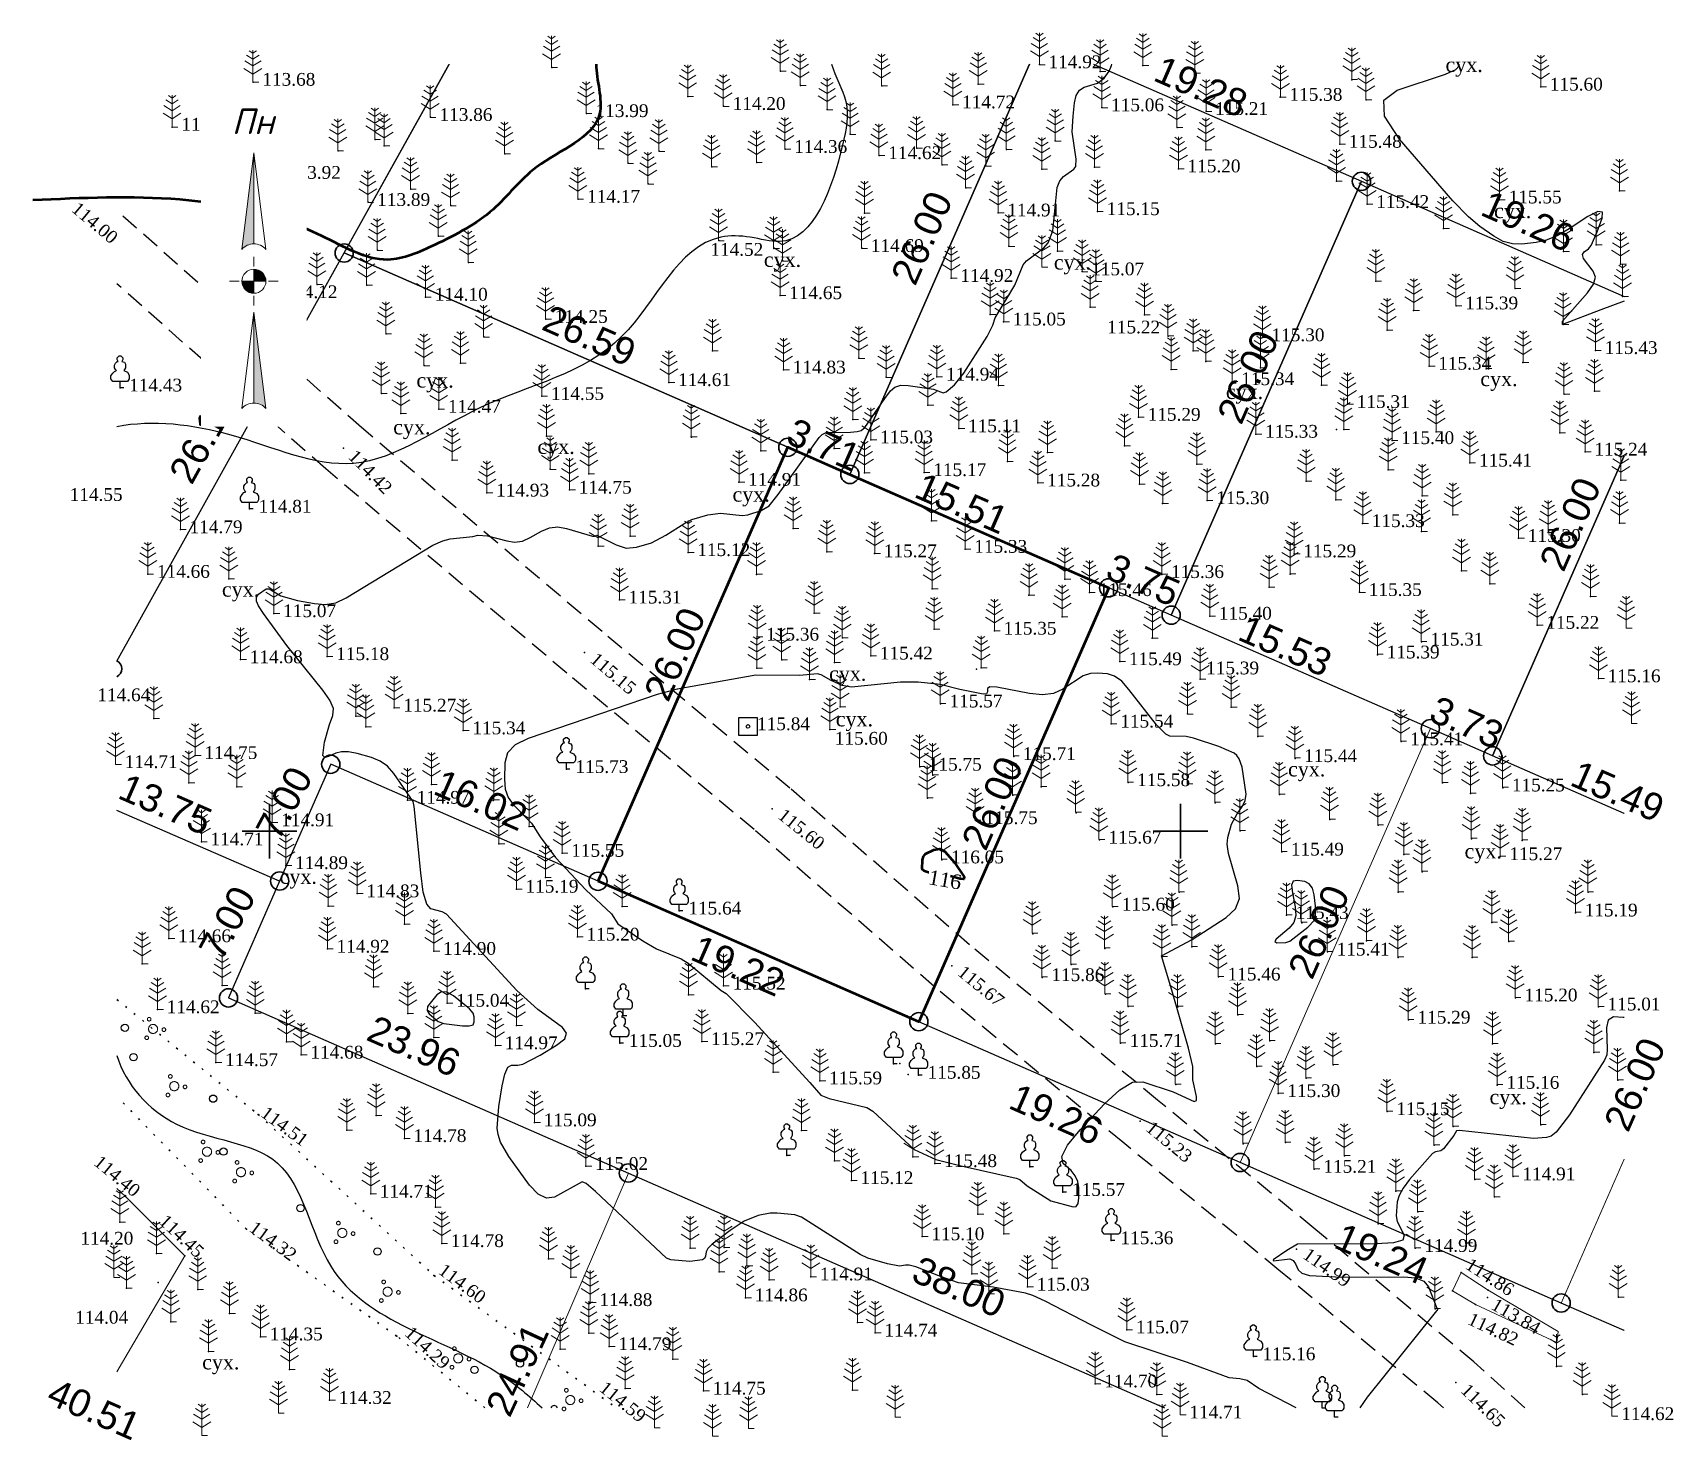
# Model space of a CAD drawing. Header units: millimetres. Extents: x 5405437 to 5405527.1, y 5524916.6 to 5524993.8.
import ezdxf
from ezdxf.enums import TextEntityAlignment as Align

# ---------------------------------------------------------------- set-up
doc = ezdxf.new("R2010")
doc.units = ezdxf.units.MM
doc.set_wipeout_variables(frame=1)
for name, pattern in [('DASHEDX2', [1.5, 1, -0.5]), ('HIDDEN', [0.5, 0, -0.5]), ('суцільна', [50, 50, 0])]:
    doc.linetypes.add(name, pattern=pattern)
for name, color, linetype, lineweight in [('#Лист (текст_ПН)', 250, 'Continuous', 0), ('#Штамп', 250, 'Continuous', 0), ('11900000', 1, 'Continuous', 30), ('82323000', 185, 'Сеточный', 20), ('Контур', 7, 'HIDDEN', 30), ('ограждение', 7, 'ZABOR', 20), ('рельеф', 7, 'Continuous', 0), ('ТОЧКИ', 7, 'Continuous', 30), ('усл. знак', 7, 'суцільна', 20)]:
    doc.layers.add(name, color=color, linetype=linetype, lineweight=lineweight)
for name, color, linetype in [('SC007', 7, 'Continuous'), ('горизонтали', 42, 'Continuous'), ('дороги', 7, 'Continuous'), ('Ділянки_Межі', 10, 'Continuous'), ('надписи', 7, 'Continuous'), ('отметки', 7, 'Continuous'), ('промеры', 185, 'Continuous'), ('Растительность', 7, 'Continuous')]:
    doc.layers.add(name, color=color, linetype=linetype)
doc.styles.get("Standard").update_dxf_attribs({"font": 'arial.ttf'})
doc.styles.add('times', font='times.ttf')
doc.styles.add('Мой_Топо', font='isocpeui.ttf')
doc.linetypes.add('ZABOR', pattern='A,1,-0.1,[132,ltypeshp.shx,S=0.25,R=0,X=-0.1,Y=0],-0.4,1', length=2.5)
doc.linetypes.add('ЗаборДерПр', pattern='A,1,[130,ltypeshp.shx,S=0.25,R=0,X=0,Y=-0.25],1.5', length=2.5)
doc.linetypes.add('канава 0', pattern='A,0.9,0,["|",Standard,S=0.25,R=0,X=0,Y=0],0.1', length=1)
doc.linetypes.add('Сеточный', pattern='A,2.2,["<",Standard,S=0.5,R=90,X=0,Y=0],2.2,["<",Standard,S=0.5,R=270,X=-0.5,Y=0],0.1', length=4.5)

msp = doc.modelspace()

# ---------------------------------------------------------------- texts
at = {"layer": 'горизонтали', "color": 32, "lineweight": 50, "style": 'times'}
msp.add_text('116', height=0.8, rotation=350.05133, dxfattribs=at).set_placement((5405486.255, 5524947.881, 181.067), align=Align.TOP_LEFT)
at = {"layer": 'надписи', "color": 7, "style": 'times'}
for p in [(5405514.555, 5524992.461, 111.861), (5405517.219, 5524984.439, 111.861), (5405477.132, 5524981.763, 111.861), (5405493.053, 5524981.617, 111.861), (5405458.058, 5524975.14, 111.861), (5405502.497, 5524974.513, 111.861), (5405516.466, 5524975.218, 111.861), (5405456.784, 5524972.57, 111.861), (5405464.701, 5524971.499, 111.861), (5405475.412, 5524968.879, 111.861), (5405447.38, 5524963.664, 111.861), (5405480.712, 5524959.045, 111.861), (5405481.081, 5524956.545, 111.861), (5405505.91, 5524953.797, 111.861), (5405515.602, 5524949.294, 111.861), (5405450.549, 5524947.902, 111.861), (5405516.972, 5524935.805, 111.861), (5405446.295, 5524921.25, 111.861)]:
    msp.add_text('сух.', height=0.8, dxfattribs=at).set_placement(p, align=Align.TOP_LEFT)
at = {"layer": 'отметки', "color": 7, "style": 'times'}
for s, p in [('114.92', (5405492.761, 5524992.567, 114.918)), ('113.68', (5405449.601, 5524991.607, 113.682)), ('115.60', (5405520.282, 5524991.34, 115.597)), ('114.72', (5405488.015, 5524990.366, 114.722)), ('115.38', (5405505.987, 5524990.78, 115.384)), ('113.86', (5405459.327, 5524989.674, 113.857)), ('113.99', (5405467.893, 5524989.887, 113.986)), ('114.20', (5405475.417, 5524990.278, 114.203)), ('115.06', (5405496.195, 5524990.205, 115.058)), ('115.21', (5405501.908, 5524990.002, 115.209)), ('113.86', (5405445.153, 5524989.14, 113.858)), ('114.36', (5405478.801, 5524987.921, 114.363)), ('115.48', (5405509.245, 5524988.202, 115.477)), ('114.62', (5405483.962, 5524987.577, 114.624)), ('115.20', (5405500.393, 5524986.852, 115.199)), ('113.92', (5405451.004, 5524986.499, 113.925)), ('113.89', (5405455.906, 5524985.01, 113.894)), ('114.17', (5405467.431, 5524985.183, 114.172)), ('115.42', (5405510.752, 5524984.897, 115.422)), ('115.55', (5405518.022, 5524985.149, 115.548)), ('114.91', (5405490.498, 5524984.436, 114.911)), ('115.15', (5405495.955, 5524984.504, 115.148)), ('114.52', (5405474.193, 5524982.272, 114.518)), ('114.69', (5405483.007, 5524982.482, 114.686)), ('114.92', (5405487.919, 5524980.842, 114.921)), ('115.07', (5405495.099, 5524981.201, 115.068)), ('114.12', (5405450.819, 5524979.947, 114.121)), ('114.10', (5405459.065, 5524979.81, 114.098)), ('114.65', (5405478.521, 5524979.893, 114.646)), ('114.25', (5405465.657, 5524978.591, 114.255)), ('115.39', (5405515.634, 5524979.333, 115.394)), ('115.05', (5405490.798, 5524978.45, 115.045)), ('115.22', (5405495.982, 5524978.011, 115.221)), ('115.30', (5405505.003, 5524977.584, 115.296)), ('115.43', (5405523.291, 5524976.882, 115.433)), ('115.34', (5405514.156, 5524976.023, 115.337)), ('114.61', (5405472.421, 5524975.123, 114.608)), ('114.83', (5405478.719, 5524975.815, 114.832)), ('114.94', (5405487.133, 5524975.424, 114.944)), ('115.34', (5405503.341, 5524975.172, 115.339)), ('114.43', (5405442.288, 5524974.826, 114.435)), ('114.55', (5405465.448, 5524974.361, 114.545)), ('114.47', (5405459.787, 5524973.66, 114.469)), ('115.29', (5405498.204, 5524973.22, 115.286)), ('115.31', (5405509.68, 5524973.92, 115.308)), ('115.11', (5405488.34, 5524972.588, 115.113)), ('115.33', (5405504.647, 5524972.29, 115.325)), ('115.03', (5405483.512, 5524971.978, 115.028)), ('115.40', (5405512.122, 5524971.938, 115.402)), ('115.41', (5405516.394, 5524970.705, 115.407)), ('115.24', (5405522.728, 5524971.307, 115.242)), ('114.91', (5405476.267, 5524969.652, 114.911)), ('115.17', (5405486.435, 5524970.182, 115.165)), ('115.28', (5405492.683, 5524969.613, 115.276)), ('114.55', (5405439.02, 5524968.82, 114.553)), ('114.93', (5405462.433, 5524969.061, 114.928)), ('114.75', (5405466.97, 5524969.219, 114.75)), ('114.81', (5405449.392, 5524968.176, 114.81)), ('115.30', (5405501.971, 5524968.642, 115.302)), ('114.79', (5405445.604, 5524967.046, 114.792)), ('115.33', (5405510.506, 5524967.384, 115.333)), ('115.30', (5405519.071, 5524966.571, 115.302)), ('115.12', (5405473.478, 5524965.792, 115.12)), ('115.27', (5405483.716, 5524965.727, 115.271)), ('115.33', (5405488.684, 5524965.973, 115.326)), ('115.29', (5405506.747, 5524965.723, 115.29)), ('114.66', (5405443.812, 5524964.599, 114.657)), ('115.36', (5405499.486, 5524964.588, 115.358)), ('115.46', (5405495.515, 5524963.598, 115.463)), ('115.35', (5405510.341, 5524963.602, 115.351)), ('115.07', (5405450.739, 5524962.44, 115.065)), ('115.31', (5405469.703, 5524963.189, 115.315)), ('115.35', (5405490.293, 5524961.481, 115.354)), ('115.40', (5405502.112, 5524962.302, 115.401)), ('115.22', (5405520.088, 5524961.8, 115.217)), ('115.36', (5405477.259, 5524961.154, 115.36)), ('115.31', (5405513.734, 5524960.883, 115.306)), ('114.68', (5405448.909, 5524959.912, 114.68)), ('115.18', (5405453.655, 5524960.082, 115.181)), ('115.42', (5405483.502, 5524960.115, 115.422)), ('115.49', (5405497.173, 5524959.804, 115.488)), ('115.39', (5405511.325, 5524960.175, 115.385)), ('115.39', (5405501.412, 5524959.3, 115.391)), ('115.16', (5405523.455, 5524958.869, 115.164)), ('114.64', (5405440.539, 5524957.827, 114.641)), ('115.27', (5405457.337, 5524957.257, 115.273)), ('115.57', (5405487.327, 5524957.486, 115.569)), ('115.84', (5405476.758, 5524956.236, 115.844)), ('115.84', (5405476.758, 5524956.236, 115.844)), ('115.54', (5405496.7, 5524956.38, 115.544)), ('115.34', (5405461.131, 5524956.011, 115.341)), ('115.60', (5405481.027, 5524955.441, 115.604)), ('115.41', (5405512.615, 5524955.409, 115.414)), ('114.75', (5405446.417, 5524954.655, 114.745)), ('115.71', (5405491.352, 5524954.598, 115.71)), ('115.44', (5405506.796, 5524954.487, 115.444)), ('114.71', (5405442.041, 5524954.155, 114.709)), ('115.73', (5405466.789, 5524953.888, 115.731)), ('115.75', (5405486.188, 5524954.015, 115.75)), ('115.58', (5405497.629, 5524953.164, 115.578)), ('115.25', (5405518.2, 5524952.875, 115.247)), ('114.97', (5405458.07, 5524952.2, 114.967)), ('114.91', (5405450.635, 5524950.966, 114.906)), ('115.75', (5405489.255, 5524951.08, 115.753)), ('114.71', (5405446.753, 5524949.913, 114.708)), ('115.67', (5405496.052, 5524950.011, 115.674)), ('115.55', (5405466.557, 5524949.288, 115.55)), ('116.05', (5405487.406, 5524948.927, 116.05)), ('115.49', (5405506.067, 5524949.356, 115.486)), ('115.27', (5405518.061, 5524949.102, 115.266)), ('114.89', (5405451.393, 5524948.612, 114.894)), ('115.19', (5405464.047, 5524947.318, 115.189)), ('114.83', (5405455.309, 5524947.065, 114.834)), ('115.60', (5405496.785, 5524946.335, 115.598)), ('115.64', (5405472.986, 5524946.12, 115.639)), ('115.43', (5405506.333, 5524945.875, 115.429)), ('115.19', (5405522.196, 5524946.014, 115.19)), ('114.66', (5405444.973, 5524944.6, 114.662)), ('115.20', (5405467.395, 5524944.688, 115.197)), ('114.92', (5405453.674, 5524944.027, 114.916)), ('114.90', (5405459.52, 5524943.905, 114.903)), ('115.41', (5405508.579, 5524943.867, 115.412)), ('115.52', (5405475.418, 5524942.002, 115.524)), ('115.86', (5405492.918, 5524942.465, 115.86)), ('115.46', (5405502.591, 5524942.499, 115.461)), ('115.04', (5405460.242, 5524941.061, 115.041)), ('115.20', (5405518.894, 5524941.351, 115.203)), ('115.01', (5405523.451, 5524940.855, 115.011)), ('114.62', (5405444.346, 5524940.702, 114.624)), ('115.29', (5405513.017, 5524940.131, 115.291)), ('114.68', (5405452.239, 5524938.212, 114.679)), ('114.97', (5405462.904, 5524938.728, 114.969)), ('115.05', (5405469.721, 5524938.855, 115.053)), ('115.27', (5405474.235, 5524938.953, 115.267)), ('115.71', (5405497.216, 5524938.854, 115.709)), ('114.57', (5405447.552, 5524937.799, 114.573)), ('115.59', (5405480.713, 5524936.798, 115.587)), ('115.85', (5405486.122, 5524937.108, 115.847)), ('115.16', (5405517.899, 5524936.557, 115.158)), ('115.30', (5405505.873, 5524936.101, 115.302)), ('115.09', (5405465.046, 5524934.496, 115.093)), ('115.15', (5405511.858, 5524935.107, 115.148)), ('114.78', (5405457.897, 5524933.632, 114.784)), ('115.02', (5405467.868, 5524932.104, 115.017)), ('115.48', (5405487.025, 5524932.257, 115.482)), ('115.21', (5405507.851, 5524931.944, 115.21)), ('115.12', (5405482.437, 5524931.328, 115.12)), ('114.91', (5405518.775, 5524931.531, 114.911)), ('114.71', (5405456.048, 5524930.582, 114.711)), ('115.57', (5405494.052, 5524930.676, 115.568)), ('115.10', (5405486.33, 5524928.244, 115.102)), ('114.20', (5405439.609, 5524928.001, 114.199)), ('114.78', (5405459.95, 5524927.866, 114.782)), ('115.36', (5405496.709, 5524928.025, 115.361)), ('114.99', (5405513.396, 5524927.602, 114.987)), ('114.91', (5405480.21, 5524926.041, 114.906)), ('115.03', (5405492.114, 5524925.479, 115.026)), ('114.88', (5405468.103, 5524924.631, 114.88)), ('114.86', (5405476.631, 5524924.889, 114.86)), ('114.04', (5405439.324, 5524923.664, 114.04)), ('114.74', (5405483.751, 5524922.956, 114.741)), ('115.07', (5405497.558, 5524923.132, 115.074)), ('114.35', (5405450.006, 5524922.747, 114.353)), ('114.79', (5405469.147, 5524922.213, 114.79)), ('115.16', (5405504.508, 5524921.656, 115.164)), ('114.70', (5405495.82, 5524920.163, 114.701)), ('114.32', (5405453.792, 5524919.261, 114.322)), ('114.75', (5405474.324, 5524919.772, 114.747)), ('114.71', (5405500.492, 5524918.459, 114.712)), ('114.62', (5405524.206, 5524918.371, 114.617))]:
    msp.add_text(s, height=0.7, dxfattribs=at).set_placement(p, align=Align.TOP_LEFT)
for s, rotation, p in [('114.00', 320.00978, (5405439.518, 5524984.587, 114)), ('114.42', 314.2381, (5405454.768, 5524970.999, 114.419)), ('115.15', 319.48162, (5405467.989, 5524959.86, 115.15)), ('115.60', 321.20904, (5405478.284, 5524951.295, 115.596)), ('115.67', 320.80519, (5405488.151, 5524942.682, 115.672)), ('114.51', 323.45013, (5405449.867, 5524934.949, 114.513)), ('115.23', 320.39654, (5405498.491, 5524934.144, 115.235)), ('114.40', 320.43545, (5405440.733, 5524932.263, 114.396)), ('114.45', 316.67489, (5405444.355, 5524929.025, 114.448)), ('114.32', 323.45013, (5405449.231, 5524928.648, 114.316)), ('114.99', 324.61594, (5405507.066, 5524927.175, 114.986)), ('114.86', 326.98155, (5405515.967, 5524926.616, 114.859)), ('114.60', 323.45013, (5405459.62, 5524926.318, 114.605)), ('113.84', 329.80783, (5405517.349, 5524924.408, 113.843)), ('114.82', 334.8638, (5405516.008, 5524923.599, 114.82)), ('114.29', 317.51605, (5405457.829, 5524922.886, 114.291)), ('114.59', 321.04763, (5405468.48, 5524919.866, 114.586)), ('114.65', 315.62179, (5405515.831, 5524919.75, 114.654))]:
    msp.add_text(s, height=0.7, rotation=rotation, dxfattribs=at).set_placement(p, align=Align.TOP_LEFT)
at = {"layer": 'промеры', "char_height": 1.5, "attachment_point": 1}
for s, insert, rotation in [('19.28', (5405499.037, 5524992.6), 336.35584), ('26.00', (5405484.061, 5524980.46), 66.37949), ('19.26', (5405516.994, 5524985.214), 336.35584), ('26.59', (5405465.455, 5524978.929), 336.35584), ('26.00', (5405501.965, 5524972.833, 107.24), 66.37949), ('26.12', (5405444.409, 5524969.668, -107.24), 61.04316), ('3.71', (5405478.858, 5524972.716), 336.35584), ('15.51', (5405485.907, 5524969.732), 336.35584), ('26.00', (5405519.659, 5524964.752), 66.37949), ('3.75', (5405496.397, 5524965.293), 336.35584), ('26.00', (5405470.501, 5524957.613), 66.37949), ('15.53', (5405503.666, 5524961.907), 336.35584), ('3.73', (5405514.156, 5524957.467), 336.35584), ('7.00', (5405449.171, 5524950.096), 61.91278), ('26.00', (5405487.936, 5524949.44), 66.37949), ('15.49', (5405521.911, 5524953.919), 336.35584), ('13.75', (5405442.185, 5524953.21), 336.35584), ('16.02', (5405459.501, 5524953.44), 336.35584), ('7.00', (5405446.046, 5524943.537), 61.91278), ('26.00', (5405505.857, 5524942.377), 66.37949), ('19.22', (5405473.616, 5524944.351), 336.35584), ('23.96', (5405455.828, 5524939.936), 336.35584), ('26.00', (5405523.203, 5524934), 66.37949), ('19.26', (5405491.086, 5524936.192), 336.35584), ('19.24', (5405508.95, 5524928.542), 336.35584), ('38.00', (5405485.744, 5524926.721), 336.35584), ('24.91', (5405461.817, 5524918.376), 65.21549), ('40.51', (5405438.269, 5524920.003, -107.24), 336.35584)]:
    msp.add_mtext(s, dxfattribs=dict(at, insert=insert, rotation=rotation))

# ---------------------------------------------------------------- blocks, each defined once
blk = doc.blocks.new('SYMBOL902')
at = {"layer": 'SC007'}
blk.add_lwpolyline([(-1.25, -1.25), (-1.25, 1.25), (1.25, 1.25), (1.25, -1.25)], close=True, dxfattribs=at)
blk.add_circle((0, 0), 0.25, dxfattribs=at)
blk = doc.blocks.new('A$C51FE15A3')
at = {"layer": 'Растительность', "color": 94, "lineweight": 0}
for points in [[(-0.447, 1.172), (0, 0.895), (0.447, 1.172)], [(-0.343, 1.489), (0, 1.267), (0.343, 1.489)], [(-0.201, 1.726), (0, 1.584), (0.201, 1.726)], [(0, 1.75), (0, 0), (0.319, 0)], [(-0.493, 0.753), (0, 0.444), (0.493, 0.753)]]:
    blk.add_lwpolyline(points, dxfattribs=at)
blk = doc.blocks.new('A$C2ACB5305')
at = {"layer": 'Растительность'}
blk.add_lwpolyline([(0.2, 0), (0.2, 0), (0, 0), (0, 0.35), (-0.4, 0.35), (-0.5, 0.5), (-0.5, 0.65), (-0.4, 0.8), (-0.3, 0.9), (-0.2, 0.95), (-0.25, 1), (-0.3, 1.1), (-0.3, 1.25), (-0.25, 1.35), (-0.15, 1.45), (-0.1, 1.45), (-0.15, 1.55), (-0.15, 1.65), (-0.05, 1.75), (0.05, 1.75), (0.15, 1.65), (0.15, 1.55), (0.1, 1.45), (0.25, 1.4), (0.3, 1.3), (0.3, 1.1), (0.25, 1), (0.2, 0.95), (0.4, 0.85), (0.5, 0.7), (0.5, 0.5), (0.45, 0.4), (0.4, 0.35), (0, 0.35)], dxfattribs=at)
blk = doc.blocks.new('A$C72385B22')
at = {"layer": 'усл. знак'}
for centre, radius in [((0, 0), 0.625), ((-0.02, 1.49), 0.25), ((-1.29, -0.64), 0.25), ((1.28, -0.76), 0.25)]:
    blk.add_circle(centre, radius, dxfattribs=at)
blk = doc.blocks.new('*U6')
at = {"color": 0}
for points in [[(-0.113, 0), (-0.109, -0.029), (-0.097, -0.056)], [(-0.113, 0), (-0.097, -0.056), (0, 0)], [(-0.097, -0.056), (0, -0.113), (0, 0)], [(-0.097, -0.056), (-0.08, -0.08), (-0.056, -0.097)], [(-0.097, -0.056), (-0.056, -0.097), (0, -0.113)], [(-0.056, -0.097), (-0.029, -0.109), (0, -0.113)]]:
    blk.add_solid(points, dxfattribs=at)
blk = doc.blocks.new('*U7')
at = {"color": 0}
for points in [[(0, 0), (0.097, 0.056), (0, 0.113)], [(0.097, 0.056), (0.029, 0.109), (0, 0.113)], [(0, 0), (0.113, 0), (0.097, 0.056)], [(0.097, 0.056), (0.056, 0.097), (0.029, 0.109)], [(0.097, 0.056), (0.08, 0.08), (0.056, 0.097)], [(0.113, 0), (0.109, 0.029), (0.097, 0.056)]]:
    blk.add_solid(points, dxfattribs=at)
blk = doc.blocks.new('*U8')
at = {"color": 0}
for points in [[(0, -1.136), (0.021, -1.138), (0, -0.288)], [(0.021, -1.138), (0.042, -1.142), (0, -0.288)], [(0.042, -1.142), (0.062, -1.15), (0, -0.288)], [(0.062, -1.15), (0.081, -1.16), (0, -0.288)], [(0.081, -1.16), (0.098, -1.173), (0, -0.288)], [(0.098, -1.173), (0.113, -1.188), (0, -0.288)]]:
    blk.add_solid(points, dxfattribs=at)
blk = doc.blocks.new('*U9')
at = {"color": 0}
for points in [[(-0.113, 0.297), (-0.098, 0.312), (0, 1.197)], [(-0.098, 0.312), (-0.081, 0.325), (0, 1.197)], [(-0.081, 0.325), (-0.062, 0.335), (0, 1.197)], [(-0.062, 0.335), (-0.042, 0.343), (0, 1.197)], [(-0.042, 0.343), (-0.021, 0.347), (0, 1.197)], [(-0.021, 0.347), (0, 0.349), (0, 1.197)]]:
    blk.add_solid(points, dxfattribs=at)
blk = doc.blocks.new('#Північ')
at = {"color": 7}
blk.add_wipeout([(-2.901, 10.635), (2.901, 10.635), (2.901, -7.981), (-2.901, -7.981)], dxfattribs=at).dxf.layer = '#Лист (текст_ПН)'
at = {"layer": '#Лист (текст_ПН)'}
for p, q in [((-0.663, 1.748), (0, 7.043)), ((0, 7.043), (0, 2.052)), ((0, 7.043), (0.663, 1.748)), ((0, 1.337), (0, 0.807)), ((-1.337, 0), (-0.807, 0)), ((-0.662, 0), (0.662, 0)), ((0, 0.662), (0, -0.662)), ((1.337, 0), (0.807, 0)), ((0, -1.337), (0, -0.807)), ((-0.663, -6.99), (0, -1.695)), ((0, -1.695), (0.663, -6.99)), ((0, -1.695), (0, -6.686))]:
    blk.add_line(p, q, dxfattribs=at)
at = {"layer": '#Лист (текст_ПН)', "flags": 128}
for points in [[(0, 7.043), (-0.663, 1.748, -0.218585), (0, 2.052)], [(0, 0), (-0.662, 0, 0.414214), (0, -0.662)]]:
    blk.add_lwpolyline(points, format="xyb", close=True, dxfattribs=at)
at = {"layer": '#Лист (текст_ПН)'}
blk.add_circle((0, 0), 0.662, dxfattribs=at)
for centre in [(0, 1.178), (0, -7.56)]:
    blk.add_arc(centre, 0.874, 40.67981, 139.32019, dxfattribs=at)
at = {"layer": '#Лист (текст_ПН)', "xscale": 5.883850111352785, "yscale": 5.883850111352785, "zscale": 5.883850111352785}
for name in ['*U9', '*U6', '*U7', '*U8']:
    blk.add_blockref(name, (0, 0), dxfattribs=at)
at = {"layer": '#Лист (текст_ПН)', "style": 'Мой_Топо'}
blk.add_text('Пн', height=1.4, dxfattribs=at).set_placement((-1.217, 8.077))

# ---------------------------------------------------------------- linework, layer by layer
at = {"layer": '11900000', "color": 7}
for points in [[(5405450, 5524948.5, 0), (5405450, 5524951.5, 0)], [(5405450, 5524948.5, 0), (5405450, 5524951.5, 0)], [(5405500, 5524948.5, 0), (5405500, 5524951.5, 0)], [(5405500, 5524948.5, 0), (5405500, 5524951.5, 0)], [(5405448.5, 5524950, 0), (5405451.5, 5524950, 0)], [(5405448.5, 5524950, 0), (5405451.5, 5524950, 0)], [(5405498.5, 5524950, 0), (5405501.5, 5524950, 0)], [(5405498.5, 5524950, 0), (5405501.5, 5524950, 0)]]:
    msp.add_polyline3d(points, dxfattribs=at)
at = {"layer": '82323000', "color": 7, "elevation": 114.265}
msp.add_lwpolyline([(5405441.617, 5524930.375), (5405442.087, 5524929.95), (5405445.347, 5524926.687), (5405441.617, 5524920.316)], dxfattribs=at)
at = {"layer": 'горизонтали', "color": 32}
for points in [[(5405465.637, 5524929.912, 115), (5405465.197, 5524929.842, 115), (5405464.737, 5524930.062, 115), (5405464.267, 5524930.572, 115), (5405463.127, 5524932.142, 115), (5405462.677, 5524932.932, 115), (5405462.547, 5524933.342, 115), (5405462.487, 5524933.692, 115), (5405462.587, 5524934.882, 115), (5405462.767, 5524936.022, 115), (5405462.907, 5524936.652, 115), (5405463.077, 5524937.032, 115), (5405463.287, 5524937.152, 115), (5405463.617, 5524937.152, 115), (5405463.907, 5524937.202, 115), (5405464.857, 5524937.692, 115), (5405465.757, 5524938.242, 115), (5405466.197, 5524938.592, 115), (5405466.297, 5524938.912, 115), (5405466.077, 5524939.212, 115), (5405464.727, 5524940.202, 115), (5405463.567, 5524941.242, 115), (5405459.707, 5524945.442, 115), (5405459.477, 5524945.572, 115), (5405458.857, 5524945.732, 115), (5405458.627, 5524945.982, 115), (5405458.437, 5524946.642, 115), (5405458.297, 5524947.712, 115), (5405457.937, 5524951.352, 115), (5405457.887, 5524951.622, 115), (5405456.827, 5524953.152, 115), (5405456.477, 5524953.552, 115), (5405456.067, 5524953.842, 115), (5405455.587, 5524954.032, 115), (5405454.807, 5524954.252, 115), (5405454.337, 5524954.342, 115), (5405453.947, 5524954.352, 115), (5405453.637, 5524954.282, 115), (5405453.237, 5524954.092, 115), (5405453.027, 5524954.042, 115), (5405452.917, 5524954.142, 115), (5405453.017, 5524954.872, 115), (5405453.287, 5524955.852, 115), (5405453.477, 5524956.342, 115), (5405453.497, 5524956.722, 115), (5405453.307, 5524957.182, 115), (5405452.917, 5524957.732, 115), (5405450.937, 5524960.182, 115), (5405449.667, 5524961.942, 115), (5405449.397, 5524962.362, 115), (5405449.287, 5524962.622, 115), (5405449.277, 5524962.832, 115), (5405449.387, 5524962.992, 115), (5405449.807, 5524963.292, 115), (5405449.977, 5524963.302, 115), (5405450.617, 5524962.912, 115), (5405451.537, 5524962.662, 115), (5405452.457, 5524962.482, 115), (5405453.057, 5524962.432, 115), (5405453.637, 5524962.532, 115), (5405454.197, 5524962.792, 115), (5405458.957, 5524965.682, 115), (5405459.517, 5524965.932, 115), (5405459.917, 5524966.032, 115), (5405461.147, 5524966.162, 115), (5405461.427, 5524966.232, 115), (5405461.967, 5524966.202, 115), (5405463.017, 5524965.922, 115), (5405463.447, 5524965.852, 115), (5405463.877, 5524965.912, 115), (5405464.297, 5524966.102, 115), (5405464.927, 5524966.462, 115), (5405465.357, 5524966.642, 115), (5405465.817, 5524966.692, 115), (5405466.297, 5524966.602, 115), (5405467.717, 5524966.192, 115), (5405467.837, 5524966.192, 115), (5405467.957, 5524966.242, 115), (5405469.017, 5524965.712, 115), (5405469.577, 5524965.522, 115), (5405470.147, 5524965.572, 115), (5405470.967, 5524965.812, 115), (5405471.747, 5524966.242, 115), (5405472.797, 5524966.902, 115), (5405473.187, 5524967.092, 115), (5405474.057, 5524967.362, 115), (5405474.747, 5524967.452, 115), (5405475.947, 5524967.322, 115), (5405476.257, 5524967.352, 115), (5405476.977, 5524967.592, 115), (5405477.427, 5524967.842, 115), (5405477.927, 5524968.472, 115), (5405480.167, 5524971.592, 115), (5405480.337, 5524971.772, 115), (5405480.547, 5524971.872, 115), (5405481.897, 5524971.892, 115), (5405482.247, 5524971.922, 115), (5405482.467, 5524971.992, 115), (5405482.677, 5524972.152, 115), (5405483.767, 5524973.742, 115), (5405484.077, 5524974.152, 115), (5405484.317, 5524974.362, 115), (5405484.647, 5524974.472, 115), (5405485.057, 5524974.462, 115), (5405486.437, 5524974.252, 115), (5405486.977, 5524974.052, 115), (5405487.137, 5524974.112, 115), (5405487.607, 5524974.492, 115), (5405488.117, 5524975.132, 115), (5405489.397, 5524977.142, 115), (5405489.707, 5524977.762, 115), (5405489.827, 5524978.172, 115), (5405490.907, 5524979.962, 115), (5405491.377, 5524981.072, 115), (5405491.547, 5524981.302, 115), (5405492.507, 5524982.002, 115), (5405492.737, 5524982.292, 115), (5405492.997, 5524982.942, 115), (5405493.237, 5524985.312, 115), (5405493.377, 5524985.692, 115), (5405493.587, 5524985.932, 115), (5405494.157, 5524986.322, 115), (5405494.267, 5524986.482, 115), (5405494.287, 5524986.882, 115), (5405494.067, 5524988.382, 115), (5405494.107, 5524989.232, 115), (5405494.187, 5524989.962, 115), (5405494.277, 5524990.372, 115), (5405494.457, 5524990.662, 115), (5405494.717, 5524990.822, 115), (5405495.447, 5524991.052, 115), (5405495.807, 5524991.322, 115), (5405496.097, 5524991.702, 115), (5405496.227, 5524992.022, 115), (5405496.238, 5524992.097, 115)], [(5405512.037, 5524987.982, 115.5), (5405511.207, 5524989.232, 115.5), (5405511.167, 5524990.122, 115.5), (5405511.907, 5524990.662, 115.5), (5405514.547, 5524991.532, 115.5), (5405515.117, 5524991.802, 115.5), (5405515.307, 5524992.002, 115.5), (5405515.307, 5524992.097, 115.5)], [(5405524.361, 5524979.083, 115.5), (5405523.087, 5524978.612, 115.5), (5405520.987, 5524977.792, 115.5), (5405520.987, 5524977.982, 115.5), (5405522.347, 5524979.542, 115.5), (5405522.677, 5524980.012, 115.5), (5405522.787, 5524980.402, 115.5), (5405522.657, 5524980.732, 115.5), (5405522.127, 5524981.432, 115.5), (5405522.077, 5524981.642, 115.5), (5405522.167, 5524981.792, 115.5), (5405522.397, 5524981.962, 115.5), (5405522.557, 5524982.142, 115.5), (5405522.887, 5524982.892, 115.5), (5405523.147, 5524983.632, 115.5), (5405523.177, 5524983.972, 115.5), (5405522.917, 5524984.002, 115.5), (5405522.377, 5524983.722, 115.5), (5405521.347, 5524983.052, 115.5), (5405520.687, 5524982.672, 115.5), (5405520.087, 5524982.422, 115.5), (5405519.537, 5524982.302, 115.5), (5405518.747, 5524982.212, 115.5), (5405518.227, 5524982.222, 115.5), (5405517.717, 5524982.362, 115.5), (5405517.207, 5524982.652, 115.5), (5405516.447, 5524983.172, 115.5), (5405515.817, 5524983.702, 115.5), (5405514.957, 5524984.592, 115.5), (5405512.037, 5524987.982, 115.5)], [(5405524.361, 5524939.762, 115), (5405524.307, 5524939.772, 115), (5405523.787, 5524939.802, 115), (5405523.487, 5524939.622, 115), (5405523.397, 5524939.212, 115), (5405523.437, 5524938.012, 115), (5405523.417, 5524937.712, 115), (5405523.277, 5524937.422, 115), (5405521.367, 5524934.432, 115), (5405520.637, 5524933.472, 115), (5405520.357, 5524933.252, 115), (5405520.107, 5524933.172, 115), (5405519.377, 5524933.132, 115), (5405515.317, 5524933.572, 115), (5405515.157, 5524933.552, 115), (5405515.007, 5524933.282, 115), (5405514.437, 5524932.562, 115), (5405514.297, 5524932.442, 115), (5405514.007, 5524932.392, 115), (5405513.837, 5524932.302, 115), (5405512.587, 5524930.872, 115), (5405512.237, 5524930.392, 115), (5405512.007, 5524929.992, 115), (5405511.907, 5524929.652, 115), (5405511.847, 5524928.882, 115), (5405511.907, 5524928.572, 115), (5405512.277, 5524927.812, 115), (5405512.217, 5524927.552, 115), (5405511.707, 5524927.402, 115), (5405510.757, 5524927.342, 115), (5405506.437, 5524927.322, 115), (5405505.837, 5524926.972, 115), (5405505.087, 5524926.472, 115), (5405505.117, 5524926.412, 115), (5405506.007, 5524926.522, 115), (5405506.197, 5524926.432, 115), (5405506.327, 5524926.252, 115), (5405506.467, 5524925.922, 115), (5405506.667, 5524925.732, 115), (5405507.097, 5524925.602, 115), (5405508.877, 5524925.522, 115), (5405512.267, 5524925.532, 115), (5405512.917, 5524925.482, 115), (5405513.367, 5524925.292, 115), (5405513.617, 5524924.982, 115), (5405514.087, 5524923.822, 115), (5405514.137, 5524923.762, 115), (5405510.257, 5524918.922, 115), (5405509.851, 5524918.345, 115)], [(5405506.365, 5524918.345, 115), (5405504.307, 5524919.412, 115), (5405503.667, 5524919.842, 115), (5405503.257, 5524919.942, 115), (5405502.677, 5524919.992, 115), (5405500.397, 5524920.822, 115), (5405496.957, 5524921.962, 115), (5405495.117, 5524922.882, 115), (5405492.577, 5524924.192, 115), (5405491.907, 5524924.502, 115), (5405491.497, 5524924.642, 115), (5405489.717, 5524924.962, 115), (5405487.817, 5524925.212, 115), (5405486.837, 5524925.542, 115), (5405485.467, 5524926.082, 115), (5405485.117, 5524926.182, 115), (5405484.917, 5524926.182, 115), (5405484.577, 5524926.112, 115), (5405483.927, 5524926.242, 115), (5405482.847, 5524926.562, 115), (5405482.417, 5524926.762, 115), (5405479.207, 5524928.812, 115), (5405478.827, 5524928.942, 115), (5405477.857, 5524929.032, 115), (5405477.477, 5524929.032, 115), (5405476.817, 5524928.892, 115), (5405476.057, 5524928.582, 115), (5405475.287, 5524928.082, 115), (5405474.287, 5524927.322, 115), (5405474.057, 5524927.082, 115), (5405473.967, 5524926.902, 115), (5405473.937, 5524926.672, 115), (5405473.877, 5524926.542, 115), (5405473.767, 5524926.462, 115), (5405473.067, 5524926.382, 115), (5405472.027, 5524926.462, 115), (5405471.787, 5524926.562, 115), (5405467.897, 5524930.222, 115), (5405467.377, 5524930.652, 115), (5405467.157, 5524930.752, 115), (5405465.637, 5524929.912, 115)]]:
    msp.add_polyline3d(points, dxfattribs=at)
for points in [[(5405469.107, 5524944.912, 115.5), (5405470.497, 5524943.972, 115.5), (5405471.247, 5524943.542, 115.5), (5405472.587, 5524942.982, 115.5), (5405472.977, 5524942.742, 115.5), (5405474.787, 5524941.242, 115.5), (5405475.057, 5524941.092, 115.5), (5405476.617, 5524939.502, 115.5), (5405479.657, 5524936.202, 115.5), (5405480.257, 5524935.502, 115.5), (5405480.727, 5524935.322, 115.5), (5405482.787, 5524934.832, 115.5), (5405483.107, 5524934.632, 115.5), (5405485.377, 5524932.522, 115.5), (5405486.577, 5524931.972, 115.5), (5405487.967, 5524931.622, 115.5), (5405490.987, 5524930.952, 115.5), (5405491.177, 5524930.872, 115.5), (5405491.587, 5524930.532, 115.5), (5405492.887, 5524929.702, 115.5), (5405494.107, 5524929.382, 115.5), (5405494.287, 5524929.402, 115.5), (5405494.387, 5524929.562, 115.5), (5405494.427, 5524929.862, 115.5), (5405494.417, 5524930.412, 115.5), (5405494.367, 5524930.772, 115.5), (5405494.227, 5524931.082, 115.5), (5405493.997, 5524931.362, 115.5), (5405493.567, 5524931.762, 115.5), (5405493.487, 5524932.142, 115.5), (5405493.797, 5524932.752, 115.5), (5405494.497, 5524933.592, 115.5), (5405495.837, 5524935.032, 115.5), (5405496.677, 5524935.802, 115.5), (5405497.377, 5524936.212, 115.5), (5405497.947, 5524936.242, 115.5), (5405499.597, 5524935.692, 115.5), (5405500.757, 5524935.152, 115.5), (5405500.887, 5524935.212, 115.5), (5405500.887, 5524935.422, 115.5), (5405500.677, 5524936.352, 115.5), (5405500.687, 5524937.072, 115.5), (5405500.437, 5524938.082, 115.5), (5405499.527, 5524941.262, 115.5), (5405498.957, 5524943.152, 115.5), (5405500.647, 5524944.052, 115.5), (5405502.517, 5524945.252, 115.5), (5405503.027, 5524945.722, 115.5), (5405503.237, 5524946.302, 115.5), (5405503.157, 5524946.992, 115.5), (5405502.637, 5524948.772, 115.5), (5405502.567, 5524949.282, 115.5), (5405502.597, 5524949.652, 115.5), (5405502.807, 5524950.372, 115.5), (5405503.117, 5524950.942, 115.5), (5405503.407, 5524951.362, 115.5), (5405503.557, 5524951.672, 115.5), (5405503.617, 5524952.032, 115.5), (5405503.387, 5524953.502, 115.5), (5405503.227, 5524953.962, 115.5), (5405503.107, 5524954.142, 115.5), (5405502.947, 5524954.282, 115.5), (5405502.117, 5524954.632, 115.5), (5405500.727, 5524955.102, 115.5), (5405500.317, 5524955.192, 115.5), (5405499.427, 5524955.212, 115.5), (5405499.207, 5524955.312, 115.5), (5405498.697, 5524955.832, 115.5), (5405497.177, 5524957.772, 115.5), (5405496.777, 5524958.222, 115.5), (5405496.387, 5524958.502, 115.5), (5405496.007, 5524958.622, 115.5), (5405495.457, 5524958.672, 115.5), (5405495.067, 5524958.652, 115.5), (5405494.657, 5524958.512, 115.5), (5405493.547, 5524957.792, 115.5), (5405493.037, 5524957.552, 115.5), (5405492.427, 5524957.482, 115.5), (5405491.717, 5524957.552, 115.5), (5405489.917, 5524957.892, 115.5), (5405489.537, 5524957.912, 115.5), (5405489.417, 5524957.822, 115.5), (5405489.417, 5524957.632, 115.5), (5405489.357, 5524957.532, 115.5), (5405489.167, 5524957.512, 115.5), (5405487.897, 5524957.762, 115.5), (5405486.817, 5524958.042, 115.5), (5405485.597, 5524958.172, 115.5), (5405484.637, 5524958.162, 115.5), (5405481.947, 5524957.892, 115.5), (5405481.427, 5524957.992, 115.5), (5405480.827, 5524958.262, 115.5), (5405480.277, 5524958.572, 115.5), (5405480.077, 5524958.632, 115.5), (5405479.087, 5524958.542, 115.5), (5405476.687, 5524958.562, 115.5), (5405472.377, 5524957.792, 115.5), (5405471.267, 5524957.502, 115.5), (5405464.187, 5524955.072, 115.5), (5405463.487, 5524954.732, 115.5), (5405463.067, 5524954.292, 115.5), (5405462.907, 5524953.742, 115.5), (5405462.887, 5524952.852, 115.5), (5405462.927, 5524952.292, 115.5), (5405463.087, 5524951.832, 115.5), (5405463.367, 5524951.452, 115.5), (5405464.377, 5524950.432, 115.5), (5405464.847, 5524949.682, 115.5), (5405465.697, 5524948.552, 115.5), (5405467.367, 5524946.772, 115.5), (5405468.777, 5524945.462, 115.5), (5405469.107, 5524944.912, 115.5)], [(5405505.787, 5524943.882, 115.5), (5405506.007, 5524943.962, 115.5), (5405506.997, 5524944.722, 115.5), (5405507.357, 5524945.102, 115.5), (5405507.427, 5524945.242, 115.5), (5405507.417, 5524945.872, 115.5), (5405507.337, 5524946.502, 115.5), (5405507.247, 5524946.872, 115.5), (5405507.077, 5524947.102, 115.5), (5405506.837, 5524947.222, 115.5), (5405506.407, 5524947.292, 115.5), (5405506.197, 5524947.252, 115.5), (5405506.107, 5524947.022, 115.5), (5405506.147, 5524946.602, 115.5), (5405506.307, 5524945.832, 115.5), (5405506.337, 5524945.362, 115.5), (5405506.237, 5524944.972, 115.5), (5405505.977, 5524944.672, 115.5), (5405505.257, 5524944.062, 115.5), (5405505.187, 5524943.932, 115.5), (5405505.297, 5524943.872, 115.5), (5405505.787, 5524943.882, 115.5)], [(5405459.257, 5524939.552, 115), (5405459.567, 5524939.442, 115), (5405460.597, 5524939.312, 115), (5405460.957, 5524939.302, 115), (5405461.177, 5524939.372, 115), (5405461.237, 5524939.522, 115), (5405461.237, 5524939.802, 115), (5405461.167, 5524940.002, 115), (5405460.977, 5524940.242, 115), (5405460.097, 5524940.962, 115), (5405459.737, 5524941.162, 115), (5405459.437, 5524941.182, 115), (5405459.177, 5524941.012, 115), (5405458.667, 5524940.372, 115), (5405458.647, 5524940.152, 115), (5405458.757, 5524939.962, 115), (5405459.257, 5524939.552, 115)]]:
    msp.add_polyline3d(points, close=True, dxfattribs=at)
at = {"layer": 'горизонтали', "color": 32, "lineweight": 50}
for points in [[(5405485.837, 5524948.412, 116), (5405485.897, 5524948.602, 116), (5405486.007, 5524948.742, 116), (5405486.467, 5524948.962, 116), (5405486.797, 5524949.022, 116), (5405487.067, 5524948.882, 116), (5405487.597, 5524948.272, 116), (5405488.137, 5524947.492, 116), (5405488.107, 5524947.362, 116), (5405487.897, 5524947.382, 116), (5405487.372, 5524947.522, 116)], [(5405486.182, 5524947.73, 116), (5405486.167, 5524947.732, 116), (5405485.947, 5524947.792, 116), (5405485.827, 5524947.912, 116), (5405485.837, 5524948.412, 116), (5405485.837, 5524948.412, 116)]]:
    msp.add_polyline3d(points, dxfattribs=at)
msp.add_open_spline([(5405467.921, 5524992.097), (5405467.933, 5524991.221), (5405468.91, 5524988.396), (5405464.569, 5524986.946), (5405462.356, 5524983.825), (5405459.428, 5524982.316), (5405456.094, 5524980.808), (5405449.137, 5524985.176), (5405442.411, 5524984.868), (5405436.998, 5524984.621)], degree=3, knots=[538.537076, 538.537076, 538.537076, 538.537076, 541.272332, 545.791542, 549.120773, 552.867699, 555.568363, 559.441425, 575.409403, 575.409403, 575.409403, 575.409403], dxfattribs=at)
at = {"layer": 'горизонтали', "color": 32}
for points, knots in [([(5405480.846, 5524992.097), (5405481.046, 5524991.416), (5405481.933, 5524989.981), (5405481.276, 5524986.482), (5405479.664, 5524981.676), (5405476.395, 5524982.667), (5405472.63, 5524982.751), (5405469.845, 5524975.495), (5405461.721, 5524974.077), (5405454.931, 5524968.818), (5405448.24, 5524972.028), (5405443.578, 5524972.573), (5405441.617, 5524972.19)], [502.08732, 502.08732, 502.08732, 502.08732, 504.287382, 506.675276, 513.000573, 514.62659, 516.235076, 523.922474, 532.65983, 540.226502, 547.133951, 553.299283, 553.299283, 553.299283, 553.299283]), ([(5405441.617, 5524937.675), (5405442.104, 5524936.069), (5405444.802, 5524933.035), (5405451.566, 5524932.913), (5405452.841, 5524923.414), (5405460.714, 5524921.994), (5405464.253, 5524918.995), (5405464.953, 5524918.345)], [594.123113, 594.123113, 594.123113, 594.123113, 599.108283, 605.048663, 611.412942, 622.521559, 625.396507, 625.396507, 625.396507, 625.396507])]:
    msp.add_open_spline(points, degree=3, knots=knots, dxfattribs=at)
at = {"layer": 'дороги', "color": 7, "linetype": 'DASHEDX2', "elevation": 112.707}
for points in [[(5405518.902, 5524918.345), (5405516.109, 5524920.874), (5405507.325, 5524928.213), (5405498.739, 5524935.236), (5405488.419, 5524943.754), (5405478.555, 5524952.36), (5405468.249, 5524960.953), (5405455.043, 5524972.142), (5405441.617, 5524984.044)], [(5405514.44, 5524918.345), (5405514.139, 5524918.61), (5405505.413, 5524925.901), (5405496.835, 5524932.918), (5405486.477, 5524941.466), (5405476.607, 5524950.078), (5405466.319, 5524958.657), (5405453.079, 5524969.874), (5405441.617, 5524980.035)]]:
    msp.add_lwpolyline(points, dxfattribs=at)
at = {"layer": 'Ділянки_Межі', "lineweight": 25}
for points in [[(5405491.715, 5524992.097), (5405481.853, 5524969.573), (5405478.451, 5524971.063), (5405454.09, 5524981.728)], [(5405454.09, 5524981.728), (5405459.865, 5524992.097)], [(5405495.235, 5524992.097), (5405509.94, 5524985.659), (5405499.497, 5524961.849), (5405496.065, 5524963.351), (5405481.853, 5524969.573)], [(5405481.853, 5524969.573), (5405491.715, 5524992.097)], [(5405495.235, 5524992.097), (5405509.94, 5524985.659), (5405524.361, 5524979.345)], [(5405499.497, 5524961.849), (5405509.94, 5524985.659), (5405524.361, 5524979.345)], [(5405441.617, 5524959.331), (5405454.09, 5524981.728), (5405478.451, 5524971.063), (5405468.029, 5524947.243), (5405453.355, 5524953.667), (5405450.548, 5524947.255), (5405441.617, 5524951.134)], [(5405524.361, 5524970.586), (5405517.141, 5524954.124), (5405513.725, 5524955.62), (5405499.497, 5524961.849)], [(5405517.141, 5524954.124), (5405524.361, 5524970.586)], [(5405524.361, 5524922.58), (5405520.904, 5524924.094), (5405503.281, 5524931.809), (5405485.638, 5524939.534), (5405468.029, 5524947.243), (5405453.355, 5524953.667), (5405450.548, 5524947.255), (5405447.741, 5524940.842), (5405469.694, 5524931.231), (5405499.127, 5524918.345)], [(5405524.361, 5524950.963), (5405517.141, 5524954.124)]]:
    msp.add_lwpolyline(points, dxfattribs=at)
at = {"layer": 'Ділянки_Межі', "lineweight": 50}
msp.add_lwpolyline([(5405468.029, 5524947.243), (5405478.451, 5524971.063), (5405481.853, 5524969.573), (5405496.065, 5524963.351), (5405485.638, 5524939.534)], close=True, dxfattribs=at)
at = {"layer": 'Ділянки_Межі', "lineweight": 0}
msp.add_lwpolyline([(5405485.638, 5524939.534), (5405496.065, 5524963.351), (5405499.497, 5524961.849), (5405513.725, 5524955.62), (5405503.281, 5524931.809)], close=True, dxfattribs=at)
for points in [[(5405503.281, 5524931.809), (5405513.725, 5524955.62), (5405517.141, 5524954.124), (5405524.361, 5524950.963)], [(5405441.617, 5524951.134), (5405450.548, 5524947.255), (5405447.741, 5524940.842), (5405469.694, 5524931.231), (5405464.148, 5524918.345)], [(5405524.361, 5524931.99), (5405520.904, 5524924.094), (5405503.281, 5524931.809)], [(5405520.904, 5524924.094), (5405524.361, 5524931.99)], [(5405464.148, 5524918.345), (5405469.694, 5524931.231), (5405499.127, 5524918.345)], [(5405524.361, 5524922.58), (5405520.904, 5524924.094)]]:
    msp.add_lwpolyline(points, dxfattribs=at)
at = {"layer": 'Контур', "color": 7, "linetype": 'HIDDEN', "elevation": 113.339}
for points in [[(5405441.617, 5524940.748), (5405449.367, 5524934.449), (5405459.02, 5524925.611), (5405469.03, 5524918.345)], [(5405461.815, 5524918.345), (5405456.979, 5524922.281), (5405448.731, 5524928.148), (5405441.617, 5524935.432)]]:
    msp.add_lwpolyline(points, dxfattribs=at)
at = {"layer": 'ограждение', "color": 7, "linetype": 'ЗаборДерПр', "elevation": 107.24}
msp.add_lwpolyline([(5405441.617, 5524959.338), (5405443.298, 5524962.351), (5405459.866, 5524992.097)], dxfattribs=at)
at = {"layer": 'отметки', "color": 7}
for p in [(5405465.498, 5524991.905, 113.979), (5405478.042, 5524991.708, 114.308), (5405492.261, 5524992.067, 114.918), (5405495.598, 5524991.694, 114.975), (5405497.942, 5524992.022, 115.076), (5405500.796, 5524991.6, 115.157), (5405509.413, 5524991.238, 115.469), (5405449.101, 5524991.107, 113.682), (5405472.964, 5524990.321, 114.126), (5405479.141, 5524990.91, 114.397), (5405483.612, 5524990.905, 114.629), (5405488.9, 5524990.989, 114.862), (5405519.782, 5524990.84, 115.597), (5405474.917, 5524989.778, 114.203), (5405480.614, 5524989.593, 114.399), (5405487.515, 5524989.866, 114.722), (5405495.695, 5524989.705, 115.058), (5405501.408, 5524989.502, 115.209), (5405505.487, 5524990.28, 115.384), (5405510.193, 5524990.14, 115.5), (5405444.653, 5524988.64, 113.858), (5405458.827, 5524989.174, 113.857), (5405467.393, 5524989.387, 113.986), (5405499.816, 5524988.616, 115.135), (5405455.785, 5524987.958, 113.903), (5405456.294, 5524987.612, 113.908), (5405481.877, 5524988.239, 114.503), (5405493.134, 5524987.876, 114.969), (5405508.745, 5524987.702, 115.477), (5405449.098, 5524986.862, 113.864), (5405453.762, 5524987.337, 113.886), (5405462.921, 5524987.172, 113.905), (5405468.062, 5524987.457, 114.097), (5405471.381, 5524987.31, 114.196), (5405478.301, 5524987.421, 114.363), (5405483.462, 5524987.077, 114.624), (5405485.522, 5524987.472, 114.688), (5405490.446, 5524987.414, 114.903), (5405501.401, 5524987.395, 115.196), (5405450.504, 5524985.999, 113.925), (5405469.679, 5524986.649, 114.123), (5405474.273, 5524986.454, 114.267), (5405476.738, 5524986.694, 114.284), (5405486.913, 5524986.566, 114.808), (5405489.311, 5524986.501, 114.871), (5405492.394, 5524986.325, 114.944), (5405495.285, 5524986.442, 115.028), (5405499.893, 5524986.352, 115.199), (5405457.749, 5524985.221, 113.89), (5405470.784, 5524985.517, 114.281), (5405488.213, 5524985.302, 114.858), (5405508.567, 5524985.673, 115.491), (5405524.1, 5524985.135, 115.504), (5405455.406, 5524984.51, 113.894), (5405459.946, 5524984.325, 113.96), (5405466.931, 5524984.683, 114.172), (5405495.455, 5524984.004, 115.148), (5405510.252, 5524984.397, 115.422), (5405517.522, 5524984.649, 115.548), (5405482.651, 5524983.919, 114.7), (5405489.998, 5524983.936, 114.911), (5405459.272, 5524982.658, 113.962), (5405474.652, 5524982.405, 114.518), (5405514.446, 5524983.066, 115.468), (5405455.918, 5524981.877, 113.976), (5405477.683, 5524981.973, 114.508), (5405482.507, 5524981.982, 114.686), (5405490.59, 5524982.096, 114.96), (5405493.252, 5524981.827, 115.019), (5405521.035, 5524981.807, 115.488), (5405522.826, 5524982.179, 115.502), (5405460.915, 5524981.209, 114.065), (5405478.17, 5524981.287, 114.55), (5405494.599, 5524980.701, 115.068), (5405524.171, 5524981.119, 115.531), (5405452.604, 5524980, 114.121), (5405455.328, 5524979.964, 114.071), (5405487.419, 5524980.342, 114.921), (5405495.365, 5524980.174, 115.149), (5405510.734, 5524980.184, 115.371), (5405518.373, 5524979.784, 115.456), (5405458.565, 5524979.31, 114.098), (5405478.021, 5524979.393, 114.646), (5405495.044, 5524978.751, 115.117), (5405515.134, 5524978.833, 115.394), (5405524.275, 5524979.332, 115.508), (5405465.157, 5524978.091, 114.255), (5405489.548, 5524978.356, 114.975), (5405490.298, 5524977.95, 115.045), (5405498.031, 5524978.327, 115.221), (5405512.806, 5524978.573, 115.394), (5405521.01, 5524977.796, 115.501), (5405456.394, 5524977.296, 114.178), (5405461.762, 5524977.119, 114.27), (5405499.322, 5524977.169, 115.249), (5405504.503, 5524977.084, 115.296), (5405511.353, 5524977.492, 115.322), (5405474.315, 5524976.357, 114.684), (5405482.354, 5524975.945, 114.927), (5405500.701, 5524976.364, 115.289), (5405522.791, 5524976.382, 115.433), (5405458.478, 5524975.549, 114.183), (5405460.476, 5524975.679, 114.289), (5405478.219, 5524975.315, 114.832), (5405499.497, 5524975.338, 115.308), (5405501.391, 5524975.777, 115.293), (5405504.394, 5524975.429, 115.352), (5405513.656, 5524975.523, 115.337), (5405516.779, 5524975.377, 115.35), (5405518.808, 5524975.71, 115.402), (5405441.788, 5524974.326, 114.435), (5405471.921, 5524974.623, 114.608), (5405483.845, 5524974.902, 114.976), (5405486.633, 5524974.924, 114.944), (5405490.006, 5524974.448, 115.094), (5405502.841, 5524974.672, 115.339), (5405507.754, 5524974.472, 115.319), (5405522.734, 5524974.141, 115.351), (5405456.139, 5524974.014, 114.367), (5405464.948, 5524973.861, 114.545), (5405486.137, 5524973.371, 115.078), (5405509.18, 5524973.42, 115.308), (5405521.063, 5524973.972, 115.315), (5405457.21, 5524972.91, 114.496), (5405459.287, 5524973.16, 114.469), (5405482.013, 5524972.591, 114.962), (5405497.704, 5524972.72, 115.286), (5405465.201, 5524971.678, 114.642), (5405473.151, 5524971.631, 114.707), (5405473.162, 5524971.619, 114.693), (5405483.012, 5524971.478, 115.028), (5405487.84, 5524972.088, 115.113), (5405504.147, 5524971.79, 115.325), (5405508.573, 5524972.034, 115.33), (5405508.97, 5524972.036, 115.329), (5405511.622, 5524971.438, 115.402), (5405514.039, 5524971.913, 115.348), (5405520.833, 5524971.861, 115.279), (5405454.061, 5524971.008, 114.419), (5405476.961, 5524970.864, 114.907), (5405481.001, 5524970.988, 115.045), (5405492.698, 5524970.772, 115.174), (5405496.936, 5524971.147, 115.201), (5405522.228, 5524970.807, 115.242), (5405460.021, 5524970.361, 114.72), (5405465.41, 5524969.853, 114.708), (5405467.518, 5524969.604, 114.744), (5405482.649, 5524969.664, 115.132), (5405485.935, 5524969.682, 115.165), (5405490.505, 5524970.29, 115.208), (5405500.899, 5524970.128, 115.353), (5405511.415, 5524969.825, 115.357), (5405515.894, 5524970.205, 115.407), (5405466.47, 5524968.719, 114.75), (5405475.767, 5524969.152, 114.911), (5405492.183, 5524969.113, 115.276), (5405497.753, 5524969.03, 115.289), (5405506.904, 5524969.197, 115.365), (5405524.183, 5524969.254, 115.235), (5405461.933, 5524968.561, 114.928), (5405499.025, 5524967.97, 115.259), (5405501.471, 5524968.142, 115.302), (5405508.538, 5524968.173, 115.355), (5405513.277, 5524968.395, 115.392), (5405448.892, 5524967.676, 114.81), (5405486.333, 5524967.018, 115.26), (5405514.95, 5524967.357, 115.315), (5405524.105, 5524966.898, 115.226), (5405445.104, 5524966.546, 114.792), (5405469.792, 5524966.189, 114.916), (5405478.739, 5524966.605, 115.074), (5405510.006, 5524966.884, 115.333), (5405513.235, 5524966.436, 115.358), (5405518.571, 5524966.071, 115.302), (5405520.188, 5524966.387, 115.262), (5405468.037, 5524965.643, 115.049), (5405472.978, 5524965.292, 115.12), (5405480.594, 5524965.322, 115.182), (5405483.216, 5524965.227, 115.271), (5405488.184, 5524965.473, 115.326), (5405506.247, 5524965.223, 115.29), (5405515.429, 5524964.284, 115.223), (5405443.312, 5524964.099, 114.657), (5405447.755, 5524963.843, 114.919), (5405476.733, 5524964.089, 115.151), (5405486.379, 5524963.299, 115.295), (5405493.661, 5524963.824, 115.374), (5405498.986, 5524964.088, 115.358), (5405504.866, 5524963.386, 115.315), (5405506.018, 5524964.106, 115.355), (5405516.985, 5524963.564, 115.313), (5405469.203, 5524962.689, 115.315), (5405491.687, 5524962.941, 115.329), (5405495.015, 5524963.098, 115.463), (5405509.841, 5524963.102, 115.351), (5405522.516, 5524962.877, 115.176), (5405450.239, 5524961.94, 115.065), (5405479.901, 5524961.959, 115.216), (5405493.513, 5524961.756, 115.453), (5405501.612, 5524961.802, 115.401), (5405476.759, 5524960.654, 115.36), (5405481.445, 5524960.599, 115.313), (5405486.484, 5524961.085, 115.311), (5405489.793, 5524960.981, 115.354), (5405519.588, 5524961.3, 115.217), (5405467.284, 5524959.805, 115.15), (5405498.457, 5524960.578, 115.406), (5405513.234, 5524960.383, 115.306), (5405448.409, 5524959.412, 114.68), (5405453.155, 5524959.582, 115.181), (5405476.744, 5524958.945, 115.455), (5405478.113, 5524959.389, 115.394), (5405481.015, 5524959.255, 115.456), (5405483.002, 5524959.615, 115.422), (5405488.806, 5524958.892, 115.408), (5405489.067, 5524958.958, 115.45), (5405496.673, 5524959.304, 115.488), (5405510.825, 5524959.675, 115.385), (5405479.64, 5524958.321, 115.526), (5405501.077, 5524958.334, 115.391), (5405522.955, 5524958.369, 115.164), (5405486.827, 5524956.986, 115.569), (5405443.635, 5524956.175, 114.708), (5405454.726, 5524956.312, 115.065), (5405456.837, 5524956.757, 115.273), (5405481.322, 5524956.818, 115.546), (5405500.39, 5524956.425, 115.46), (5405502.787, 5524956.792, 115.395), (5405455.279, 5524955.728, 115.03), (5405460.631, 5524955.511, 115.341), (5405480.755, 5524955.573, 115.604), (5405496.2, 5524955.88, 115.544), (5405504.259, 5524955.194, 115.456), (5405512.115, 5524954.909, 115.414), (5405445.917, 5524954.155, 114.745), (5405466.289, 5524953.388, 115.731), (5405485.688, 5524953.515, 115.75), (5405490.852, 5524954.098, 115.71), (5405506.296, 5524953.987, 115.444), (5405445.566, 5524952.653, 114.833), (5405458.884, 5524952.561, 115.206), (5405486.416, 5524953.064, 115.729), (5405497.129, 5524952.664, 115.578), (5405500.383, 5524952.575, 115.59), (5405514.395, 5524952.65, 115.346), (5405448.197, 5524952.435, 114.802), (5405457.57, 5524951.7, 114.967), (5405462.271, 5524951.67, 115.468), (5405462.307, 5524951.72, 115.463), (5405486.117, 5524951.806, 115.787), (5405490.805, 5524951.972, 115.707), (5405492.365, 5524952.421, 115.701), (5405505.44, 5524952.006, 115.433), (5405515.931, 5524952.058, 115.302), (5405517.7, 5524952.375, 115.247), (5405477.581, 5524951.219, 115.596), (5405494.275, 5524951.004, 115.729), (5405501.911, 5524951.555, 115.569), (5405450.135, 5524950.466, 114.906), (5405464.249, 5524950.249, 115.483), (5405488.755, 5524950.58, 115.753), (5405503.277, 5524950.01, 115.466), (5405508.201, 5524950.635, 115.465), (5405510.856, 5524950.314, 115.404), (5405446.253, 5524949.413, 114.708), (5405462.584, 5524949.296, 115.404), (5405495.552, 5524949.511, 115.674), (5405515.977, 5524949.577, 115.353), (5405518.772, 5524949.489, 115.137), (5405450.893, 5524948.112, 114.894), (5405466.057, 5524948.788, 115.55), (5405486.906, 5524948.427, 116.05), (5405505.567, 5524948.856, 115.486), (5405512.272, 5524948.707, 115.361), (5405517.561, 5524948.602, 115.266), (5405465.145, 5524947.456, 115.379), (5405513.276, 5524947.77, 115.317), (5405454.809, 5524946.565, 114.834), (5405463.547, 5524946.818, 115.189), (5405499.924, 5524946.65, 115.608), (5405511.964, 5524946.65, 115.383), (5405522.379, 5524946.645, 115.135), (5405453.219, 5524945.885, 114.89), (5405469.352, 5524945.867, 115.588), (5405472.486, 5524945.62, 115.639), (5405496.285, 5524945.835, 115.598), (5405505.833, 5524945.375, 115.429), (5405521.696, 5524945.514, 115.19), (5405457.398, 5524944.883, 114.894), (5405499.548, 5524944.84, 115.549), (5405506.662, 5524944.969, 115.522), (5405517.099, 5524944.978, 115.232), (5405444.473, 5524944.1, 114.662), (5405453.174, 5524943.527, 114.916), (5405466.895, 5524944.188, 115.197), (5405491.891, 5524944.363, 115.879), (5405495.858, 5524943.561, 115.656), (5405500.637, 5524943.647, 115.486), (5405510.22, 5524943.974, 115.341), (5405518.03, 5524943.934, 115.182), (5405443.006, 5524942.711, 114.583), (5405459.02, 5524943.405, 114.903), (5405487.448, 5524942.61, 115.672), (5405494.009, 5524942.679, 115.747), (5405498.996, 5524943.104, 115.498), (5405508.079, 5524943.367, 115.412), (5405511.959, 5524943.066, 115.351), (5405516.027, 5524943.053, 115.268), (5405492.418, 5524941.965, 115.86), (5405502.091, 5524941.999, 115.461), (5405447.394, 5524941.522, 114.643), (5405455.702, 5524941.456, 114.962), (5405467.348, 5524941.342, 115.116), (5405472.992, 5524941.013, 115.4), (5405474.918, 5524941.502, 115.524), (5405495.886, 5524941.042, 115.632), (5405518.394, 5524940.851, 115.203), (5405443.846, 5524940.202, 114.624), (5405449.214, 5524940.008, 114.651), (5405457.579, 5524939.982, 114.97), (5405459.742, 5524940.561, 115.041), (5405497.142, 5524940.364, 115.647), (5405499.857, 5524940.358, 115.497), (5405503.161, 5524939.913, 115.424), (5405522.951, 5524940.355, 115.011), (5405463.555, 5524939.327, 114.936), (5405469.41, 5524939.866, 115.136), (5405512.517, 5524939.631, 115.291), (5405450.927, 5524938.429, 114.673), (5405459.015, 5524938.675, 114.972), (5405462.404, 5524938.228, 114.969), (5405469.221, 5524938.355, 115.053), (5405473.735, 5524938.453, 115.267), (5405496.716, 5524938.354, 115.709), (5405501.929, 5524938.316, 115.443), (5405504.906, 5524938.485, 115.374), (5405517.142, 5524938.317, 115.095), (5405447.052, 5524937.299, 114.573), (5405451.739, 5524937.712, 114.679), (5405484.257, 5524937.224, 115.766), (5405484.598, 5524937.235, 115.868), (5405522.705, 5524937.85, 115.021), (5405477.652, 5524936.759, 115.284), (5405480.213, 5524936.298, 115.587), (5405485.047, 5524936.636, 115.768), (5405485.622, 5524936.608, 115.847), (5405504.192, 5524937.072, 115.32), (5405506.897, 5524936.433, 115.304), (5405508.389, 5524937.169, 115.265), (5405524.009, 5524936.324, 114.964), (5405499.743, 5524936.083, 115.546), (5405505.373, 5524935.601, 115.302), (5405517.399, 5524936.057, 115.158), (5405511.358, 5524934.607, 115.148), (5405449.367, 5524934.449, 114.513), (5405454.231, 5524933.578, 114.764), (5405455.841, 5524934.387, 114.758), (5405464.546, 5524933.996, 115.093), (5405497.787, 5524934.077, 115.235), (5405514.974, 5524933.791, 115.006), (5405519.785, 5524933.882, 115.034), (5405457.397, 5524933.132, 114.784), (5405479.196, 5524933.563, 115.152), (5405503.454, 5524932.84, 115.409), (5405505.763, 5524932.91, 115.239), (5405513.932, 5524932.759, 115.009), (5405478.389, 5524932.183, 115.088), (5405481.01, 5524931.905, 115.168), (5405485.318, 5524932.112, 115.465), (5405509.014, 5524932.168, 115.137), (5405467.368, 5524931.604, 115.017), (5405486.525, 5524931.757, 115.482), (5405491.737, 5524931.57, 115.581), (5405507.351, 5524931.444, 115.21), (5405516.16, 5524930.875, 114.961), (5405518.275, 5524931.031, 114.911), (5405455.548, 5524930.082, 114.711), (5405481.937, 5524930.828, 115.12), (5405493.552, 5524930.176, 115.568), (5405511.832, 5524930.242, 115.01), (5405442.087, 5524929.95, 114.396), (5405459.097, 5524929.363, 114.8), (5405513.036, 5524929.098, 114.923), (5405517.24, 5524929.918, 114.894), (5405441.776, 5524928.535, 114.341), (5405488.882, 5524928.979, 115.232), (5405510.866, 5524928.445, 115.058), (5405448.731, 5524928.148, 114.316), (5405459.45, 5524927.366, 114.782), (5405485.83, 5524927.744, 115.102), (5405490.304, 5524927.894, 115.255), (5405496.209, 5524927.525, 115.361), (5405515.719, 5524927.381, 114.835), (5405443.787, 5524926.813, 114.392), (5405445.347, 5524926.687, 114.448), (5405465.304, 5524926.516, 114.935), (5405473.083, 5524927.115, 115.034), (5405474.951, 5524927.14, 114.965), (5405506.369, 5524927.057, 114.986), (5405512.896, 5524927.102, 114.987), (5405459.02, 5524925.611, 114.605), (5405466.54, 5524925.513, 114.884), (5405474.671, 5524925.812, 114.968), (5405476.206, 5524926.134, 114.917), (5405479.71, 5524925.541, 114.906), (5405488.555, 5524925.705, 115.049), (5405492.955, 5524926.011, 115.114), (5405515.417, 5524925.776, 114.859), (5405442.142, 5524924.912, 114.218), (5405443.88, 5524925.214, 114.418), (5405446.049, 5524924.842, 114.426), (5405477.424, 5524925.364, 114.9), (5405489.477, 5524924.608, 114.967), (5405491.614, 5524924.979, 115.026), (5405514.935, 5524924.762, 114.808), (5405516.905, 5524924.809, 114.797), (5405467.603, 5524924.131, 114.88), (5405476.131, 5524924.389, 114.86), (5405513.984, 5524923.769, 115.015), (5405516.21, 5524924.022, 114.82), (5405516.853, 5524924.401, 113.843), (5405524.051, 5524924.408, 114.67), (5405444.575, 5524923.062, 114.307), (5405447.804, 5524923.519, 114.395), (5405482.272, 5524923.028, 114.814), (5405449.506, 5524922.247, 114.353), (5405456.979, 5524922.281, 114.291), (5405467.518, 5524922.44, 114.824), (5405483.251, 5524922.456, 114.741), (5405497.058, 5524922.632, 115.074), (5405520.675, 5524921.927, 114.61), (5405446.639, 5524921.44, 114.366), (5405465.951, 5524921.554, 114.671), (5405468.647, 5524921.713, 114.79), (5405472.13, 5524921.019, 114.758), (5405504.008, 5524921.156, 115.164), (5405451.09, 5524920.456, 114.293), (5405520.65, 5524920.613, 114.735), (5405469.516, 5524919.409, 114.684), (5405473.824, 5524919.272, 114.747), (5405481.999, 5524919.319, 114.68), (5405495.32, 5524919.663, 114.701), (5405515.124, 5524919.742, 114.654), (5405453.292, 5524918.761, 114.322), (5405498.706, 5524919.08, 114.755), (5405522.068, 5524919.077, 114.738)]:
    msp.add_point(p, dxfattribs=at)
at = {"layer": 'Растительность', "color": 7}
for centre in [(5405442.056, 5524939.201), (5405442.53, 5524937.589), (5405446.896, 5524935.312), (5405447.466, 5524932.404), (5405451.692, 5524929.302, 114.5), (5405455.923, 5524926.92), (5405463.745, 5524920.777), (5405461.246, 5524920.429)]:
    msp.add_circle(centre, 0.2, dxfattribs=at)
for centre, start, end in [((5405465.619, 5524918.266), 90.1282, 156.62348), ((5405465.618, 5524918.266), 23.37652, 89.8718)]:
    msp.add_arc(centre, 0.2, start, end, dxfattribs=at)
at = {"layer": 'рельеф', "color": 7, "linetype": 'канава 0', "elevation": 114.859}
for points in [[(5405515.417, 5524925.776), (5405514.935, 5524924.762), (5405516.21, 5524924.022), (5405520.675, 5524921.927), (5405520.738, 5524922.537)], [(5405520.738, 5524922.537), (5405516.905, 5524924.809), (5405515.417, 5524925.776)]]:
    msp.add_lwpolyline(points, dxfattribs=at)
at = {"layer": 'ТОЧКИ'}
for centre in [(5405509.94, 5524985.659), (5405454.09, 5524981.728), (5405478.451, 5524971.063, 107.24), (5405481.853, 5524969.573, 107.24), (5405496.065, 5524963.351, 107.24), (5405499.497, 5524961.849, 107.24), (5405513.725, 5524955.62, 107.24), (5405517.141, 5524954.124, 107.24), (5405453.355, 5524953.667), (5405450.548, 5524947.255), (5405468.029, 5524947.243, 107.24), (5405447.741, 5524940.842), (5405485.638, 5524939.534), (5405503.281, 5524931.809), (5405469.694, 5524931.231), (5405520.904, 5524924.094)]:
    msp.add_circle(centre, 0.5, dxfattribs=at)
msp.add_arc((5405441.382, 5524958.909, 107.24), 0.5, 298.12472, 61.87546, dxfattribs=at)

# ---------------------------------------------------------------- block references
at = {"layer": 'отметки', "color": 7, "xscale": 0.400000000372529, "yscale": 0.400000000372529, "zscale": 0.400000000372529}
msp.add_blockref('SYMBOL902', (5405476.26, 5524955.74, 115.84), dxfattribs=at)
at = {"layer": 'Растительность', "color": 7}
for name, p in [('A$C51FE15A3', (5405465.48, 5524991.9, 113.98)), ('A$C51FE15A3', (5405478.03, 5524991.7, 114.31)), ('A$C51FE15A3', (5405492.26, 5524992.06, 114.92)), ('A$C51FE15A3', (5405495.59, 5524991.69, 114.97)), ('A$C51FE15A3', (5405497.94, 5524992.02, 115.08)), ('A$C51FE15A3', (5405500.79, 5524991.6, 115.16)), ('A$C51FE15A3', (5405449.08, 5524991.1, 113.68)), ('A$C51FE15A3', (5405479.13, 5524990.91, 114.4)), ('A$C51FE15A3', (5405483.6, 5524990.9, 114.63)), ('A$C51FE15A3', (5405488.9, 5524990.99, 114.86)), ('A$C51FE15A3', (5405509.41, 5524991.24, 115.47)), ('A$C51FE15A3', (5405519.78, 5524990.84, 115.6)), ('A$C51FE15A3', (5405472.95, 5524990.31, 114.13)), ('A$C51FE15A3', (5405474.9, 5524989.77, 114.2)), ('A$C51FE15A3', (5405480.6, 5524989.59, 114.4)), ('A$C51FE15A3', (5405487.51, 5524989.86, 114.72)), ('A$C51FE15A3', (5405495.69, 5524989.7, 115.06)), ('A$C51FE15A3', (5405501.41, 5524989.5, 115.21)), ('A$C51FE15A3', (5405505.49, 5524990.28, 115.38)), ('A$C51FE15A3', (5405510.19, 5524990.14, 115.5)), ('A$C51FE15A3', (5405444.64, 5524988.64, 113.86)), ('A$C51FE15A3', (5405458.81, 5524989.17, 113.86)), ('A$C51FE15A3', (5405467.37, 5524989.38, 113.99)), ('A$C51FE15A3', (5405499.81, 5524988.61, 115.13)), ('A$C51FE15A3', (5405455.77, 5524987.95, 113.9)), ('A$C51FE15A3', (5405481.87, 5524988.23, 114.5)), ('A$C51FE15A3', (5405493.13, 5524987.87, 114.97)), ('A$C51FE15A3', (5405508.75, 5524987.7, 115.48)), ('A$C51FE15A3', (5405449.08, 5524986.86, 113.86)), ('A$C51FE15A3', (5405453.74, 5524987.33, 113.89)), ('A$C51FE15A3', (5405456.28, 5524987.61, 113.91)), ('A$C51FE15A3', (5405462.9, 5524987.17, 113.9)), ('A$C51FE15A3', (5405468.05, 5524987.45, 114.1)), ('A$C51FE15A3', (5405471.37, 5524987.3, 114.2)), ('A$C51FE15A3', (5405478.29, 5524987.42, 114.36)), ('A$C51FE15A3', (5405483.45, 5524987.07, 114.62)), ('A$C51FE15A3', (5405485.52, 5524987.47, 114.69)), ('A$C51FE15A3', (5405490.44, 5524987.41, 114.9)), ('A$C51FE15A3', (5405501.4, 5524987.39, 115.2)), ('A$C51FE15A3', (5405450.49, 5524985.99, 113.92)), ('A$C51FE15A3', (5405469.66, 5524986.64, 114.12)), ('A$C51FE15A3', (5405474.26, 5524986.45, 114.27)), ('A$C51FE15A3', (5405476.72, 5524986.69, 114.28)), ('A$C51FE15A3', (5405486.91, 5524986.56, 114.81)), ('A$C51FE15A3', (5405489.31, 5524986.5, 114.87)), ('A$C51FE15A3', (5405492.39, 5524986.32, 114.94)), ('A$C51FE15A3', (5405495.28, 5524986.44, 115.03)), ('A$C51FE15A3', (5405499.89, 5524986.35, 115.2)), ('A$C51FE15A3', (5405457.73, 5524985.22, 113.89)), ('A$C51FE15A3', (5405470.77, 5524985.51, 114.28)), ('A$C51FE15A3', (5405488.21, 5524985.3, 114.86)), ('A$C51FE15A3', (5405508.57, 5524985.67, 115.49)), ('A$C51FE15A3', (5405524.1, 5524985.13, 115.5)), ('A$C51FE15A3', (5405455.39, 5524984.5, 113.89)), ('A$C51FE15A3', (5405459.93, 5524984.32, 113.96)), ('A$C51FE15A3', (5405466.92, 5524984.68, 114.17)), ('A$C51FE15A3', (5405510.25, 5524984.4, 115.42)), ('A$C51FE15A3', (5405517.52, 5524984.65, 115.55)), ('A$C51FE15A3', (5405482.65, 5524983.92, 114.7)), ('A$C51FE15A3', (5405490, 5524983.93, 114.91)), ('A$C51FE15A3', (5405495.45, 5524984, 115.15)), ('A$C51FE15A3', (5405459.26, 5524982.65, 113.96)), ('A$C51FE15A3', (5405474.64, 5524982.4, 114.52)), ('A$C51FE15A3', (5405514.45, 5524983.07, 115.47)), ('A$C51FE15A3', (5405455.9, 5524981.87, 113.98)), ('A$C51FE15A3', (5405477.67, 5524981.97, 114.51)), ('A$C51FE15A3', (5405482.5, 5524981.98, 114.69)), ('A$C51FE15A3', (5405490.59, 5524982.09, 114.96)), ('A$C51FE15A3', (5405493.25, 5524981.83, 115.02)), ('A$C51FE15A3', (5405521.04, 5524981.81, 115.49)), ('A$C51FE15A3', (5405522.83, 5524982.18, 115.5)), ('A$C51FE15A3', (5405460.9, 5524981.2, 114.06)), ('A$C51FE15A3', (5405478.16, 5524981.28, 114.55)), ('A$C51FE15A3', (5405492.396, 5524980.944)), ('A$C51FE15A3', (5405494.6, 5524980.7, 115.07)), ('A$C51FE15A3', (5405524.17, 5524981.12, 115.53)), ('A$C51FE15A3', (5405452.59, 5524980, 114.12)), ('A$C51FE15A3', (5405455.32, 5524979.96, 114.07)), ('A$C51FE15A3', (5405487.42, 5524980.34, 114.92)), ('A$C51FE15A3', (5405495.36, 5524980.17, 115.15)), ('A$C51FE15A3', (5405510.73, 5524980.18, 115.37)), ('A$C51FE15A3', (5405518.37, 5524979.78, 115.46)), ('A$C51FE15A3', (5405458.55, 5524979.3, 114.1)), ('A$C51FE15A3', (5405478.02, 5524979.39, 114.65)), ('A$C51FE15A3', (5405495.04, 5524978.75, 115.12)), ('A$C51FE15A3', (5405515.13, 5524978.83, 115.39)), ('A$C51FE15A3', (5405524.28, 5524979.33, 115.51)), ('A$C51FE15A3', (5405465.15, 5524978.09, 114.25)), ('A$C51FE15A3', (5405489.55, 5524978.35, 114.97)), ('A$C51FE15A3', (5405490.3, 5524977.95, 115.05)), ('A$C51FE15A3', (5405498.03, 5524978.33, 115.22)), ('A$C51FE15A3', (5405512.81, 5524978.57, 115.39)), ('A$C51FE15A3', (5405521.01, 5524977.8, 115.5)), ('A$C51FE15A3', (5405456.38, 5524977.29, 114.18)), ('A$C51FE15A3', (5405461.75, 5524977.11, 114.27)), ('A$C51FE15A3', (5405499.32, 5524977.17, 115.25)), ('A$C51FE15A3', (5405504.5, 5524977.08, 115.3)), ('A$C51FE15A3', (5405511.35, 5524977.49, 115.32)), ('A$C51FE15A3', (5405474.31, 5524976.35, 114.68)), ('A$C51FE15A3', (5405500.7, 5524976.36, 115.29)), ('A$C51FE15A3', (5405522.79, 5524976.38, 115.43)), ('A$C51FE15A3', (5405458.47, 5524975.54, 114.18)), ('A$C51FE15A3', (5405460.47, 5524975.67, 114.29)), ('A$C51FE15A3', (5405478.22, 5524975.31, 114.83)), ('A$C51FE15A3', (5405482.35, 5524975.94, 114.93)), ('A$C51FE15A3', (5405499.5, 5524975.34, 115.31)), ('A$C51FE15A3', (5405501.39, 5524975.78, 115.29)), ('A$C51FE15A3', (5405504.39, 5524975.43, 115.35)), ('A$C51FE15A3', (5405513.66, 5524975.52, 115.34)), ('A$C51FE15A3', (5405516.78, 5524975.38, 115.35)), ('A$C51FE15A3', (5405518.81, 5524975.71, 115.4)), ('A$C2ACB5305', (5405441.788, 5524974.326, 114.435)), ('A$C51FE15A3', (5405471.92, 5524974.62, 114.61)), ('A$C51FE15A3', (5405483.84, 5524974.9, 114.98)), ('A$C51FE15A3', (5405486.63, 5524974.92, 114.94)), ('A$C51FE15A3', (5405490.01, 5524974.45, 115.09)), ('A$C51FE15A3', (5405502.84, 5524974.67, 115.34)), ('A$C51FE15A3', (5405507.75, 5524974.47, 115.32)), ('A$C51FE15A3', (5405456.13, 5524974.01, 114.37)), ('A$C51FE15A3', (5405464.94, 5524973.86, 114.55)), ('A$C51FE15A3', (5405486.14, 5524973.37, 115.08)), ('A$C51FE15A3', (5405509.18, 5524973.42, 115.31)), ('A$C51FE15A3', (5405521.06, 5524973.97, 115.31)), ('A$C51FE15A3', (5405522.73, 5524974.14, 115.35)), ('A$C51FE15A3', (5405457.2, 5524972.91, 114.5)), ('A$C51FE15A3', (5405459.28, 5524973.16, 114.47)), ('A$C51FE15A3', (5405482.01, 5524972.59, 114.96)), ('A$C51FE15A3', (5405497.7, 5524972.72, 115.29)), ('A$C51FE15A3', (5405465.2, 5524971.67, 114.64)), ('A$C51FE15A3', (5405473.15, 5524971.63, 114.71)), ('A$C51FE15A3', (5405483.01, 5524971.48, 115.03)), ('A$C51FE15A3', (5405487.84, 5524972.09, 115.11)), ('A$C51FE15A3', (5405504.15, 5524971.79, 115.33)), ('A$C51FE15A3', (5405508.97, 5524972.04, 115.33)), ('A$C51FE15A3', (5405514.04, 5524971.91, 115.35)), ('A$C51FE15A3', (5405520.83, 5524971.86, 115.28)), ('A$C51FE15A3', (5405476.96, 5524970.86, 114.91)), ('A$C51FE15A3', (5405481, 5524970.99, 115.05)), ('A$C51FE15A3', (5405492.7, 5524970.77, 115.17)), ('A$C51FE15A3', (5405496.94, 5524971.15, 115.2)), ('A$C51FE15A3', (5405511.62, 5524971.44, 115.4)), ('A$C51FE15A3', (5405522.23, 5524970.81, 115.24)), ('A$C51FE15A3', (5405460.02, 5524970.36, 114.72)), ('A$C51FE15A3', (5405465.41, 5524969.85, 114.71)), ('A$C51FE15A3', (5405482.65, 5524969.66, 115.13)), ('A$C51FE15A3', (5405485.93, 5524969.68, 115.17)), ('A$C51FE15A3', (5405490.5, 5524970.29, 115.21)), ('A$C51FE15A3', (5405500.9, 5524970.13, 115.35)), ('A$C51FE15A3', (5405511.41, 5524969.83, 115.36)), ('A$C51FE15A3', (5405515.89, 5524970.2, 115.41)), ('A$C51FE15A3', (5405467.52, 5524969.6, 114.74)), ('A$C51FE15A3', (5405475.77, 5524969.15, 114.91)), ('A$C51FE15A3', (5405492.18, 5524969.11, 115.28)), ('A$C51FE15A3', (5405497.75, 5524969.03, 115.29)), ('A$C51FE15A3', (5405506.9, 5524969.2, 115.37)), ('A$C51FE15A3', (5405524.18, 5524969.25, 115.24)), ('A$C51FE15A3', (5405461.93, 5524968.56, 114.93)), ('A$C51FE15A3', (5405466.47, 5524968.72, 114.75)), ('A$C51FE15A3', (5405499.03, 5524967.97, 115.26)), ('A$C51FE15A3', (5405501.47, 5524968.14, 115.3)), ('A$C51FE15A3', (5405508.54, 5524968.17, 115.35)), ('A$C51FE15A3', (5405513.28, 5524968.39, 115.39)), ('A$C2ACB5305', (5405448.892, 5524967.676, 114.81)), ('A$C51FE15A3', (5405486.33, 5524967.02, 115.26)), ('A$C51FE15A3', (5405514.95, 5524967.36, 115.32)), ('A$C51FE15A3', (5405445.104, 5524966.546, 114.792)), ('A$C51FE15A3', (5405469.79, 5524966.19, 114.92)), ('A$C51FE15A3', (5405478.74, 5524966.6, 115.07)), ('A$C51FE15A3', (5405510.01, 5524966.88, 115.33)), ('A$C51FE15A3', (5405513.24, 5524966.44, 115.36)), ('A$C51FE15A3', (5405518.57, 5524966.07, 115.3)), ('A$C51FE15A3', (5405520.19, 5524966.39, 115.26)), ('A$C51FE15A3', (5405524.11, 5524966.9, 115.23)), ('A$C51FE15A3', (5405468.04, 5524965.64, 115.05)), ('A$C51FE15A3', (5405472.98, 5524965.29, 115.12)), ('A$C51FE15A3', (5405480.59, 5524965.32, 115.18)), ('A$C51FE15A3', (5405483.22, 5524965.23, 115.27)), ('A$C51FE15A3', (5405488.18, 5524965.47, 115.33)), ('A$C51FE15A3', (5405506.25, 5524965.22, 115.29)), ('A$C51FE15A3', (5405515.43, 5524964.28, 115.22)), ('A$C51FE15A3', (5405443.312, 5524964.099, 114.657)), ('A$C51FE15A3', (5405447.755, 5524963.843, 114.919)), ('A$C51FE15A3', (5405476.73, 5524964.09, 115.15)), ('A$C51FE15A3', (5405493.66, 5524963.82, 115.37)), ('A$C51FE15A3', (5405498.99, 5524964.09, 115.36)), ('A$C51FE15A3', (5405504.87, 5524963.39, 115.31)), ('A$C51FE15A3', (5405506.02, 5524964.11, 115.35)), ('A$C51FE15A3', (5405516.99, 5524963.56, 115.31)), ('A$C51FE15A3', (5405469.2, 5524962.69, 115.31)), ('A$C51FE15A3', (5405486.38, 5524963.3, 115.29)), ('A$C51FE15A3', (5405491.69, 5524962.94, 115.33)), ('A$C51FE15A3', (5405495.01, 5524963.1, 115.46)), ('A$C51FE15A3', (5405509.84, 5524963.1, 115.35)), ('A$C51FE15A3', (5405522.52, 5524962.88, 115.18)), ('A$C51FE15A3', (5405450.239, 5524961.94, 115.065)), ('A$C51FE15A3', (5405479.9, 5524961.96, 115.22)), ('A$C51FE15A3', (5405493.51, 5524961.76, 115.45)), ('A$C51FE15A3', (5405501.61, 5524961.8, 115.4)), ('A$C51FE15A3', (5405476.76, 5524960.65, 115.36)), ('A$C51FE15A3', (5405486.48, 5524961.08, 115.31)), ('A$C51FE15A3', (5405489.79, 5524960.98, 115.35)), ('A$C51FE15A3', (5405519.59, 5524961.3, 115.22)), ('A$C51FE15A3', (5405524.48, 5524961.14, 115.19)), ('A$C51FE15A3', (5405481.44, 5524960.6, 115.31)), ('A$C51FE15A3', (5405498.46, 5524960.58, 115.41)), ('A$C51FE15A3', (5405513.22, 5524960.4, 115.31)), ('A$C51FE15A3', (5405448.409, 5524959.412, 114.68)), ('A$C51FE15A3', (5405453.155, 5524959.582, 115.181)), ('A$C51FE15A3', (5405476.74, 5524958.94, 115.46)), ('A$C51FE15A3', (5405478.11, 5524959.39, 115.39)), ('A$C51FE15A3', (5405481.02, 5524959.25, 115.46)), ('A$C51FE15A3', (5405483, 5524959.62, 115.42)), ('A$C51FE15A3', (5405489.07, 5524958.96, 115.45)), ('A$C51FE15A3', (5405496.67, 5524959.3, 115.49)), ('A$C51FE15A3', (5405510.82, 5524959.7, 115.39)), ('A$C51FE15A3', (5405479.64, 5524958.32, 115.53)), ('A$C51FE15A3', (5405501.08, 5524958.33, 115.39)), ('A$C51FE15A3', (5405522.96, 5524958.37, 115.16)), ('A$C51FE15A3', (5405443.635, 5524956.175, 114.708)), ('A$C51FE15A3', (5405454.726, 5524956.312, 115.065)), ('A$C51FE15A3', (5405456.837, 5524956.757, 115.273)), ('A$C51FE15A3', (5405481.32, 5524956.82, 115.55)), ('A$C51FE15A3', (5405486.81, 5524957, 115.57)), ('A$C51FE15A3', (5405500.39, 5524956.42, 115.46)), ('A$C51FE15A3', (5405502.79, 5524956.79, 115.4)), ('A$C51FE15A3', (5405455.279, 5524955.728, 115.03)), ('A$C51FE15A3', (5405460.631, 5524955.511, 115.341)), ('A$C51FE15A3', (5405480.76, 5524955.57, 115.6)), ('A$C51FE15A3', (5405496.2, 5524955.88, 115.54)), ('A$C51FE15A3', (5405524.76, 5524955.9, 115.18)), ('A$C51FE15A3', (5405504.25, 5524955.21, 115.46)), ('A$C51FE15A3', (5405512.1, 5524954.93, 115.42)), ('A$C51FE15A3', (5405441.541, 5524953.655, 114.709)), ('A$C51FE15A3', (5405445.917, 5524954.155, 114.745)), ('A$C51FE15A3', (5405485.67, 5524953.54, 115.75)), ('A$C51FE15A3', (5405490.83, 5524954.12, 115.71)), ('A$C51FE15A3', (5405506.28, 5524954.01, 115.44)), ('A$C51FE15A3', (5405445.566, 5524952.653, 114.833)), ('A$C51FE15A3', (5405458.884, 5524952.561, 115.206)), ('A$C2ACB5305', (5405466.289, 5524953.388, 115.731)), ('A$C51FE15A3', (5405486.4, 5524953.08, 115.73)), ('A$C51FE15A3', (5405497.11, 5524952.69, 115.58)), ('A$C51FE15A3', (5405500.37, 5524952.6, 115.59)), ('A$C51FE15A3', (5405514.38, 5524952.67, 115.35)), ('A$C51FE15A3', (5405448.197, 5524952.435, 114.802)), ('A$C51FE15A3', (5405457.57, 5524951.7, 114.967)), ('A$C51FE15A3', (5405462.307, 5524951.72, 115.463)), ('A$C51FE15A3', (5405486.1, 5524951.83, 115.79)), ('A$C51FE15A3', (5405490.79, 5524951.99, 115.71)), ('A$C51FE15A3', (5405492.35, 5524952.44, 115.7)), ('A$C51FE15A3', (5405505.43, 5524952.03, 115.43)), ('A$C51FE15A3', (5405515.92, 5524952.08, 115.3)), ('A$C51FE15A3', (5405517.69, 5524952.4, 115.25)), ('A$C51FE15A3', (5405494.25, 5524951.03, 115.73)), ('A$C51FE15A3', (5405501.89, 5524951.58, 115.57)), ('A$C51FE15A3', (5405450.135, 5524950.466, 114.906)), ('A$C51FE15A3', (5405464.249, 5524950.249, 115.483)), ('A$C51FE15A3', (5405488.73, 5524950.6, 115.75)), ('A$C51FE15A3', (5405503.26, 5524950.03, 115.47)), ('A$C51FE15A3', (5405508.19, 5524950.66, 115.47)), ('A$C51FE15A3', (5405510.84, 5524950.34, 115.4)), ('A$C51FE15A3', (5405446.253, 5524949.413, 114.708)), ('A$C51FE15A3', (5405462.584, 5524949.296, 115.404)), ('A$C51FE15A3', (5405495.53, 5524949.53, 115.67)), ('A$C51FE15A3', (5405515.97, 5524949.6, 115.35)), ('A$C51FE15A3', (5405518.76, 5524949.51, 115.14)), ('A$C51FE15A3', (5405450.893, 5524948.112, 114.894)), ('A$C51FE15A3', (5405466.057, 5524948.788, 115.55)), ('A$C51FE15A3', (5405486.88, 5524948.45, 116.05)), ('A$C51FE15A3', (5405505.55, 5524948.88, 115.49)), ('A$C51FE15A3', (5405512.26, 5524948.73, 115.36)), ('A$C51FE15A3', (5405517.55, 5524948.62, 115.27)), ('A$C51FE15A3', (5405465.145, 5524947.456, 115.379)), ('A$C51FE15A3', (5405513.26, 5524947.79, 115.32)), ('A$C51FE15A3', (5405454.809, 5524946.565, 114.834)), ('A$C51FE15A3', (5405463.547, 5524946.818, 115.189)), ('A$C51FE15A3', (5405499.91, 5524946.67, 115.61)), ('A$C51FE15A3', (5405511.95, 5524946.67, 115.38)), ('A$C51FE15A3', (5405522.37, 5524946.67, 115.14)), ('A$C51FE15A3', (5405453.219, 5524945.885, 114.89)), ('A$C51FE15A3', (5405469.352, 5524945.867, 115.588)), ('A$C2ACB5305', (5405472.486, 5524945.62, 115.639)), ('A$C51FE15A3', (5405496.26, 5524945.86, 115.6)), ('A$C51FE15A3', (5405505.82, 5524945.4, 115.43)), ('A$C51FE15A3', (5405521.69, 5524945.54, 115.19)), ('A$C51FE15A3', (5405457.398, 5524944.883, 114.894)), ('A$C51FE15A3', (5405499.53, 5524944.86, 115.55)), ('A$C51FE15A3', (5405506.64, 5524944.99, 115.52)), ('A$C51FE15A3', (5405517.09, 5524945, 115.23)), ('A$C51FE15A3', (5405444.473, 5524944.1, 114.662)), ('A$C51FE15A3', (5405453.174, 5524943.527, 114.916)), ('A$C51FE15A3', (5405466.895, 5524944.188, 115.197)), ('A$C51FE15A3', (5405491.86, 5524944.39, 115.88)), ('A$C51FE15A3', (5405495.83, 5524943.59, 115.66)), ('A$C51FE15A3', (5405500.62, 5524943.67, 115.49)), ('A$C51FE15A3', (5405510.21, 5524944, 115.34)), ('A$C51FE15A3', (5405518.02, 5524943.95, 115.18)), ('A$C51FE15A3', (5405443.006, 5524942.711, 114.583)), ('A$C51FE15A3', (5405459.02, 5524943.405, 114.903)), ('A$C51FE15A3', (5405493.98, 5524942.7, 115.75)), ('A$C51FE15A3', (5405498.98, 5524943.12, 115.5)), ('A$C51FE15A3', (5405508.06, 5524943.39, 115.41)), ('A$C51FE15A3', (5405511.94, 5524943.09, 115.35)), ('A$C51FE15A3', (5405516.01, 5524943.08, 115.27)), ('A$C51FE15A3', (5405492.39, 5524941.99, 115.86)), ('A$C51FE15A3', (5405502.07, 5524942.02, 115.46)), ('A$C51FE15A3', (5405447.394, 5524941.522, 114.643)), ('A$C51FE15A3', (5405455.702, 5524941.456, 114.962)), ('A$C2ACB5305', (5405467.348, 5524941.342, 115.116)), ('A$C51FE15A3', (5405472.992, 5524941.013, 115.4)), ('A$C51FE15A3', (5405474.918, 5524941.502, 115.524)), ('A$C51FE15A3', (5405495.86, 5524941.06, 115.63)), ('A$C51FE15A3', (5405518.38, 5524940.87, 115.2)), ('A$C51FE15A3', (5405443.846, 5524940.202, 114.624)), ('A$C51FE15A3', (5405449.214, 5524940.008, 114.651)), ('A$C51FE15A3', (5405457.579, 5524939.982, 114.97)), ('A$C51FE15A3', (5405459.742, 5524940.561, 115.041)), ('A$C51FE15A3', (5405497.12, 5524940.39, 115.65)), ('A$C51FE15A3', (5405499.84, 5524940.38, 115.5)), ('A$C51FE15A3', (5405503.14, 5524939.93, 115.42)), ('A$C51FE15A3', (5405522.94, 5524940.37, 115.01)), ('A$C51FE15A3', (5405463.555, 5524939.327, 114.936)), ('A$C2ACB5305', (5405469.41, 5524939.866, 115.136)), ('A$C51FE15A3', (5405512.5, 5524939.65, 115.29)), ('A$C51FE15A3', (5405450.927, 5524938.429, 114.673)), ('A$C51FE15A3', (5405459.015, 5524938.675, 114.972)), ('A$C51FE15A3', (5405462.404, 5524938.228, 114.969)), ('A$C2ACB5305', (5405469.221, 5524938.355, 115.053)), ('A$C51FE15A3', (5405473.735, 5524938.453, 115.267)), ('A$C51FE15A3', (5405496.69, 5524938.38, 115.71)), ('A$C51FE15A3', (5405501.91, 5524938.34, 115.44)), ('A$C51FE15A3', (5405504.89, 5524938.51, 115.37)), ('A$C51FE15A3', (5405517.13, 5524938.34, 115.1)), ('A$C51FE15A3', (5405447.052, 5524937.299, 114.573)), ('A$C51FE15A3', (5405451.739, 5524937.712, 114.679)), ('A$C2ACB5305', (5405484.257, 5524937.224, 115.766)), ('A$C51FE15A3', (5405522.7, 5524937.87, 115.02)), ('A$C51FE15A3', (5405477.652, 5524936.759, 115.284)), ('A$C2ACB5305', (5405485.622, 5524936.608, 115.847)), ('A$C51FE15A3', (5405504.17, 5524937.09, 115.32)), ('A$C51FE15A3', (5405506.88, 5524936.45, 115.31)), ('A$C51FE15A3', (5405508.37, 5524937.19, 115.27)), ('A$C51FE15A3', (5405524, 5524936.34, 114.96)), ('A$C51FE15A3', (5405480.213, 5524936.298, 115.587)), ('A$C51FE15A3', (5405499.72, 5524936.11, 115.55)), ('A$C51FE15A3', (5405505.36, 5524935.62, 115.3)), ('A$C51FE15A3', (5405517.39, 5524936.08, 115.16)), ('A$C51FE15A3', (5405511.34, 5524934.63, 115.15)), ('A$C51FE15A3', (5405455.841, 5524934.387, 114.758)), ('A$C51FE15A3', (5405464.546, 5524933.996, 115.093)), ('A$C51FE15A3', (5405514.96, 5524933.81, 115.01)), ('A$C51FE15A3', (5405519.77, 5524933.9, 115.03)), ('A$C51FE15A3', (5405454.231, 5524933.578, 114.764)), ('A$C51FE15A3', (5405457.397, 5524933.132, 114.784)), ('A$C51FE15A3', (5405479.196, 5524933.563, 115.152)), ('A$C51FE15A3', (5405503.43, 5524932.86, 115.41)), ('A$C51FE15A3', (5405505.75, 5524932.93, 115.24)), ('A$C51FE15A3', (5405513.92, 5524932.78, 115.01)), ('A$C2ACB5305', (5405478.389, 5524932.183, 115.088)), ('A$C51FE15A3', (5405481.01, 5524931.905, 115.168)), ('A$C51FE15A3', (5405485.318, 5524932.112, 115.465)), ('A$C51FE15A3', (5405509, 5524932.19, 115.14)), ('A$C51FE15A3', (5405467.368, 5524931.604, 115.017)), ('A$C51FE15A3', (5405486.525, 5524931.757, 115.482)), ('A$C2ACB5305', (5405491.737, 5524931.57, 115.581)), ('A$C51FE15A3', (5405507.33, 5524931.46, 115.21)), ('A$C51FE15A3', (5405518.26, 5524931.05, 114.91)), ('A$C51FE15A3', (5405455.548, 5524930.082, 114.711)), ('A$C51FE15A3', (5405481.937, 5524930.828, 115.12)), ('A$C2ACB5305', (5405493.552, 5524930.176, 115.568)), ('A$C51FE15A3', (5405511.82, 5524930.26, 115.01)), ('A$C51FE15A3', (5405516.15, 5524930.89, 114.96)), ('A$C51FE15A3', (5405459.097, 5524929.363, 114.8)), ('A$C51FE15A3', (5405517.23, 5524929.93, 114.89)), ('A$C51FE15A3', (5405441.776, 5524928.535, 114.341)), ('A$C51FE15A3', (5405488.882, 5524928.979, 115.232)), ('A$C51FE15A3', (5405510.85, 5524928.46, 115.06)), ('A$C51FE15A3', (5405513.02, 5524929.11, 114.92)), ('A$C51FE15A3', (5405459.45, 5524927.366, 114.782)), ('A$C51FE15A3', (5405485.83, 5524927.744, 115.102)), ('A$C51FE15A3', (5405490.304, 5524927.894, 115.255)), ('A$C2ACB5305', (5405496.209, 5524927.525, 115.361)), ('A$C51FE15A3', (5405515.71, 5524927.4, 114.84)), ('A$C51FE15A3', (5405443.787, 5524926.813, 114.392)), ('A$C51FE15A3', (5405465.304, 5524926.516, 114.935)), ('A$C51FE15A3', (5405473.083, 5524927.115, 115.034)), ('A$C51FE15A3', (5405474.951, 5524927.14, 114.965)), ('A$C51FE15A3', (5405512.88, 5524927.12, 114.99)), ('A$C51FE15A3', (5405474.671, 5524925.812, 114.968)), ('A$C51FE15A3', (5405476.206, 5524926.134, 114.917)), ('A$C51FE15A3', (5405479.71, 5524925.541, 114.906)), ('A$C51FE15A3', (5405488.555, 5524925.705, 115.049)), ('A$C51FE15A3', (5405492.955, 5524926.011, 115.114)), ('A$C51FE15A3', (5405441.448, 5524925.504, 114.259)), ('A$C51FE15A3', (5405442.142, 5524924.912, 114.218)), ('A$C51FE15A3', (5405446.049, 5524924.842, 114.426)), ('A$C51FE15A3', (5405466.54, 5524925.513, 114.884)), ('A$C51FE15A3', (5405477.424, 5524925.364, 114.9)), ('A$C51FE15A3', (5405491.614, 5524924.979, 115.026)), ('A$C51FE15A3', (5405467.603, 5524924.131, 114.88)), ('A$C51FE15A3', (5405476.131, 5524924.389, 114.86)), ('A$C51FE15A3', (5405489.477, 5524924.608, 114.967)), ('A$C51FE15A3', (5405513.97, 5524923.79, 115.02)), ('A$C51FE15A3', (5405524.04, 5524924.42, 114.67)), ('A$C51FE15A3', (5405444.575, 5524923.062, 114.307)), ('A$C51FE15A3', (5405447.804, 5524923.519, 114.395)), ('A$C51FE15A3', (5405482.272, 5524923.028, 114.814)), ('A$C51FE15A3', (5405449.506, 5524922.247, 114.353)), ('A$C51FE15A3', (5405467.518, 5524922.44, 114.824)), ('A$C51FE15A3', (5405483.251, 5524922.456, 114.741)), ('A$C51FE15A3', (5405497.058, 5524922.632, 115.074)), ('A$C51FE15A3', (5405446.639, 5524921.44, 114.366)), ('A$C51FE15A3', (5405465.951, 5524921.554, 114.671)), ('A$C51FE15A3', (5405468.647, 5524921.713, 114.79)), ('A$C51FE15A3', (5405472.13, 5524921.019, 114.758)), ('A$C2ACB5305', (5405504.008, 5524921.156, 115.164)), ('A$C51FE15A3', (5405451.09, 5524920.456, 114.293)), ('A$C51FE15A3', (5405520.64, 5524920.63, 114.74)), ('A$C51FE15A3', (5405469.516, 5524919.409, 114.684)), ('A$C51FE15A3', (5405473.824, 5524919.272, 114.747)), ('A$C51FE15A3', (5405481.999, 5524919.319, 114.68)), ('A$C51FE15A3', (5405495.32, 5524919.663, 114.701)), ('A$C51FE15A3', (5405453.292, 5524918.761, 114.322)), ('A$C51FE15A3', (5405498.706, 5524919.08, 114.755)), ('A$C2ACB5305', (5405507.793, 5524918.32, 115.069)), ('A$C51FE15A3', (5405522.05, 5524919.09, 114.74)), ('A$C51FE15A3', (5405450.485, 5524918.057, 114.244)), ('A$C51FE15A3', (5405484.339, 5524917.833, 114.728)), ('A$C51FE15A3', (5405499.992, 5524917.959, 114.712)), ('A$C2ACB5305', (5405508.468, 5524917.832, 115.072)), ('A$C51FE15A3', (5405523.69, 5524917.88, 114.62)), ('A$C51FE15A3', (5405446.274, 5524916.818, 114.27)), ('A$C51FE15A3', (5405471.123, 5524917.247, 114.63)), ('A$C51FE15A3', (5405474.321, 5524916.788, 114.745)), ('A$C51FE15A3', (5405476.286, 5524917.209, 114.749)), ('A$C51FE15A3', (5405498.998, 5524916.789, 114.563))]:
    msp.add_blockref(name, p, dxfattribs=at)
at = {"layer": 'усл. знак', "color": 7, "linetype": 'суцільна', "lineweight": 13, "xscale": 0.3999999998750298, "yscale": 0.3999999998750298, "zscale": 0.3999999998750298, "rotation": 265.3647753868261}
for p in [(5405443.599, 5524939.138, 113.339), (5405444.761, 5524935.998), (5405446.561, 5524932.4), (5405448.427, 5524931.278), (5405453.987, 5524927.945), (5405456.476, 5524924.717), (5405460.352, 5524921.057), (5405466.504, 5524918.771)]:
    msp.add_blockref('A$C72385B22', p, dxfattribs=at)

msp.set_redraw_order([(e.dxf.handle, doc.entitydb.next_handle()) for e in msp.query("TEXT MTEXT ATTDEF DIMENSION ARC_DIMENSION")])  # texts and dimensions are drawn at this point

# ---------------------------------------------------------------- next in the draw order: block references
at = {"layer": '#Штамп'}
msp.add_blockref('#Північ', (5405449.134, 5524980.175, 242.873), dxfattribs=at)

doc.saveas('drawing.dxf')
